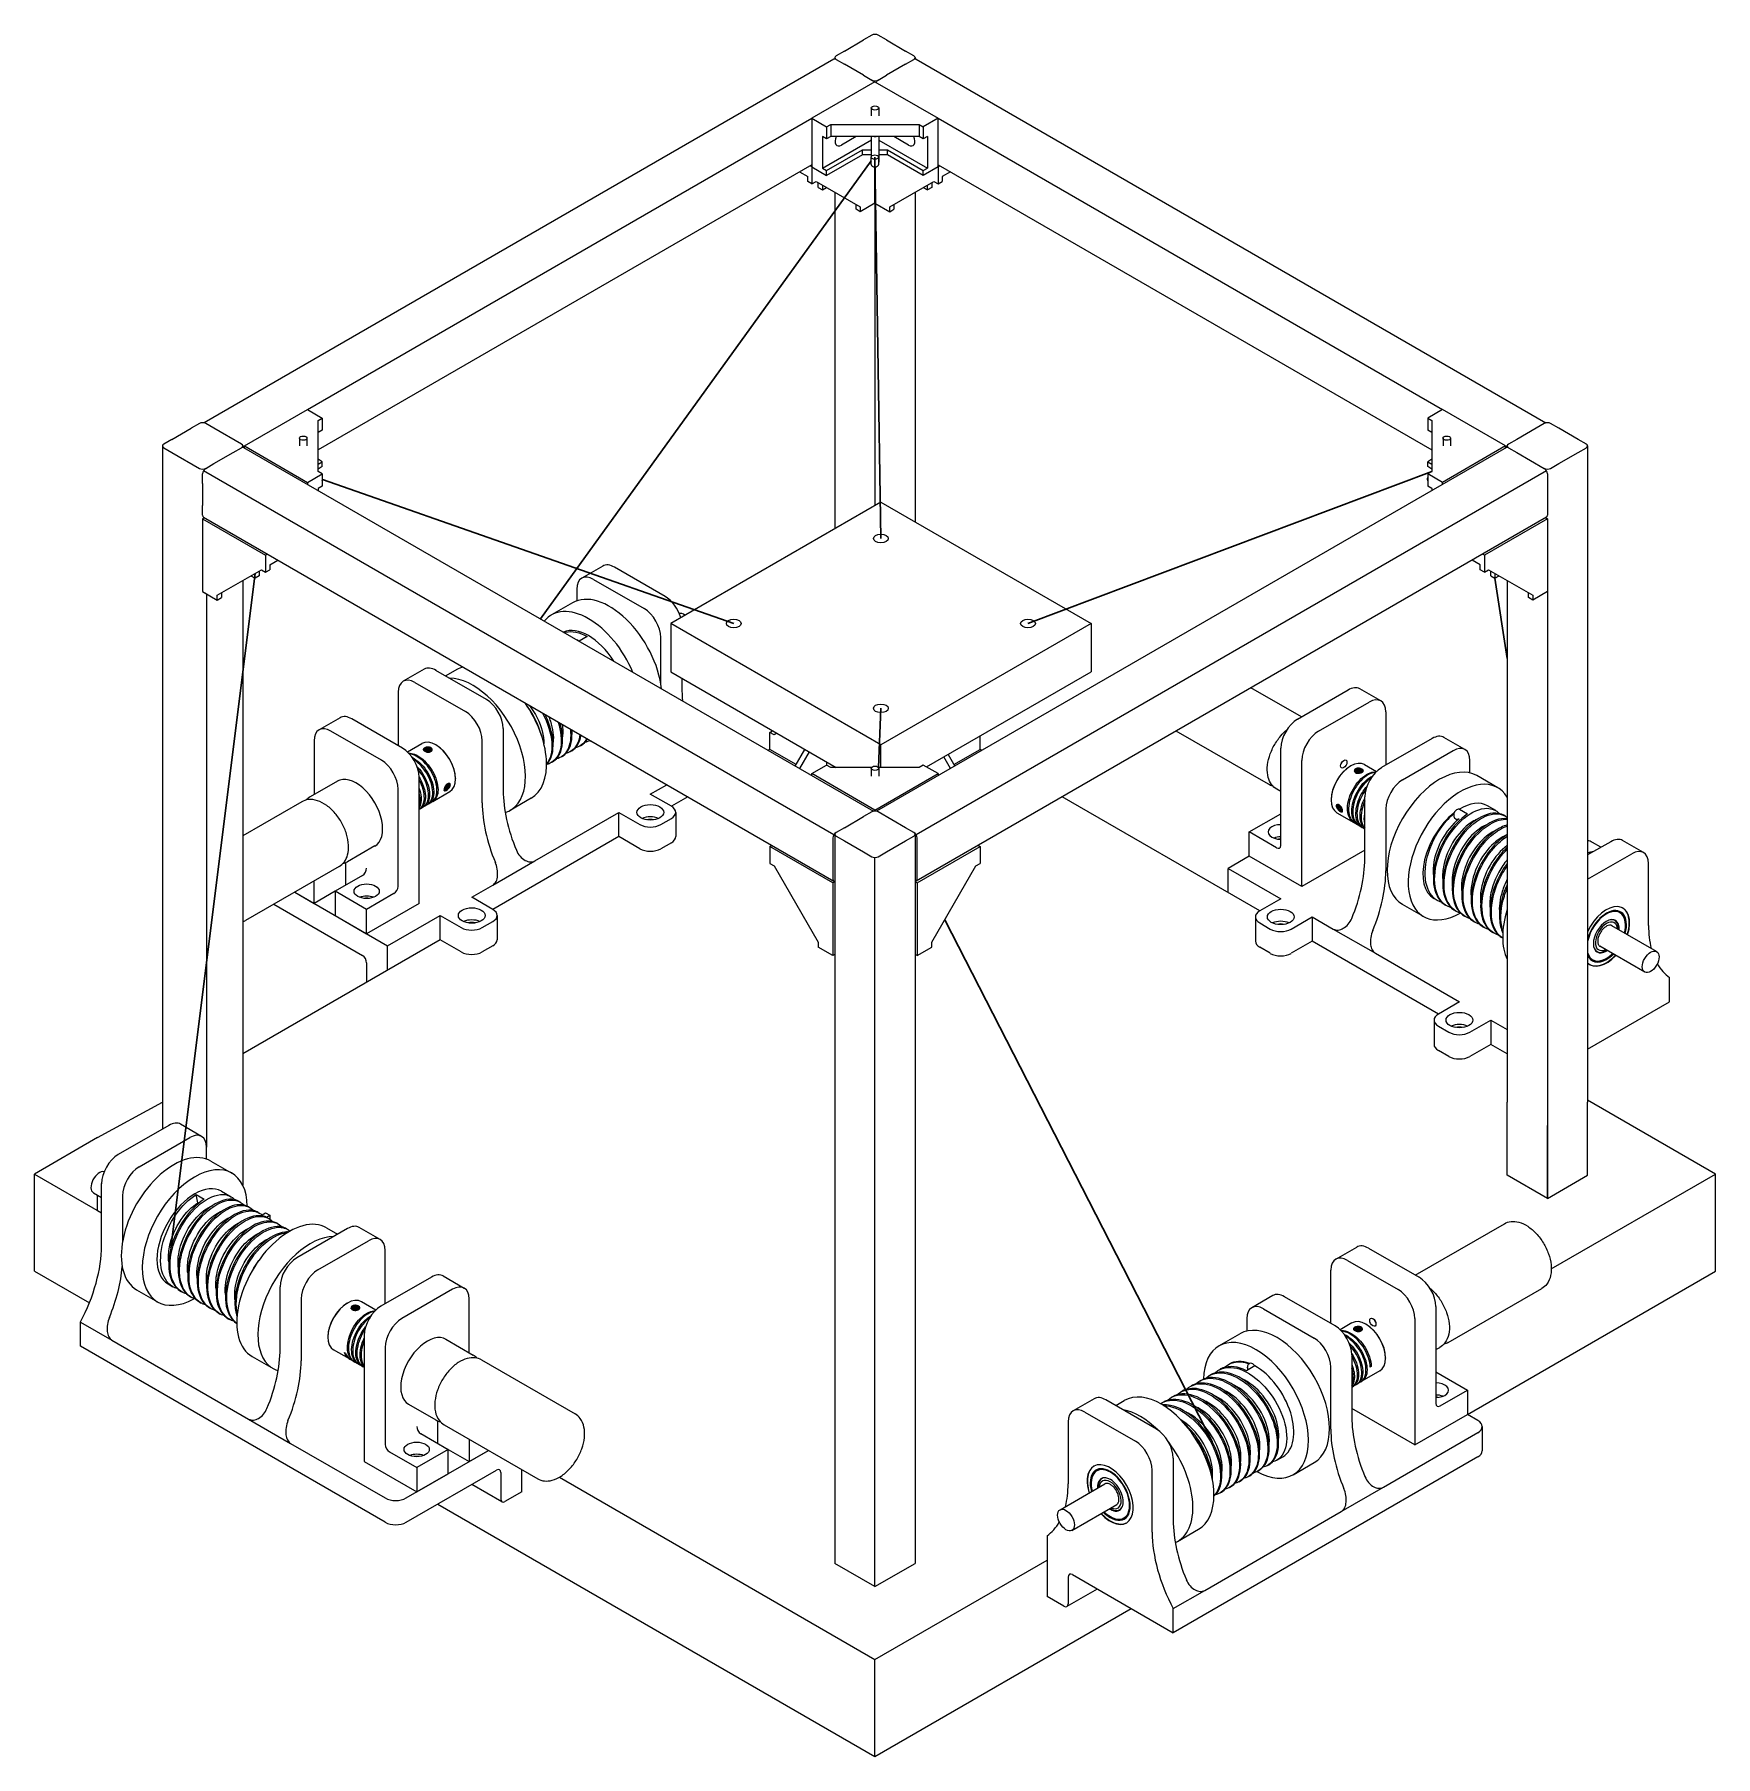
# Model space of a CAD drawing. Header units: inches. Extents: x 10.5 to 77.3, y 13 to 81.5.
import ezdxf

# ---------------------------------------------------------------- set-up
doc = ezdxf.new("R2010")
doc.units = ezdxf.units.IN
doc.header["$LTSCALE"] = 2
doc.header["$MEASUREMENT"] = 0
doc.layers.add('Cables', color=7, linetype='Continuous', lineweight=30)
doc.layers.add('Visible (ANSI)', color=7, linetype='Continuous', lineweight=5)

msp = doc.modelspace()

# ---------------------------------------------------------------- linework, layer by layer
at = {"layer": 'Cables'}
for p, q in [((43.71, 76.454), (30.568, 58.251)), ((44.098, 61.45), (43.857, 76.604)), ((38.252, 58.074), (21.908, 63.785)), ((49.944, 58.074), (65.997, 64.111)), ((15.885, 33.262), (19.228, 60.061)), ((68.994, 56.675), (68.503, 59.868)), ((44.098, 54.699), (44.003, 52.346)), ((57.278, 25.541), (46.639, 46.301))]:
    msp.add_line(p, q, dxfattribs=at)
at = {"layer": 'Visible (ANSI)'}
for p, q in [((43.74, 81.446), (43.413, 81.257)), ((44.318, 81.257), (43.99, 81.446)), ((42.648, 80.815), (42.32, 80.626)), ((42.648, 80.815), (43.413, 81.257)), ((44.318, 81.257), (45.083, 80.815)), ((45.41, 80.626), (45.083, 80.815)), ((42.232, 80.49), (17.202, 66.039)), ((42.268, 80.554), (42.268, 80.498)), ((42.32, 80.481), (42.648, 80.292)), ((42.32, 80.481), (42.648, 80.292)), ((43.413, 79.851), (42.648, 80.292)), ((45.083, 80.292), (44.318, 79.851)), ((45.083, 80.292), (45.41, 80.481)), ((45.083, 80.292), (45.41, 80.481)), ((45.462, 80.554), (45.462, 80.498)), ((45.499, 80.49), (70.528, 66.039)), ((43.865, 79.589), (41.36, 78.143)), ((43.413, 79.851), (43.74, 79.662)), ((43.413, 79.851), (43.74, 79.662)), ((43.865, 79.589), (46.371, 78.143)), ((43.99, 79.662), (44.318, 79.851)), ((43.99, 79.662), (44.318, 79.851)), ((21.316, 66.57), (41.36, 78.143)), ((41.36, 78.143), (41.36, 76.214)), ((41.36, 78.143), (41.944, 77.805)), ((43.718, 78.553), (43.718, 78.243)), ((44.013, 78.553), (44.013, 78.243)), ((46.371, 78.143), (45.786, 77.805)), ((46.371, 76.214), (46.371, 78.143)), ((46.371, 78.143), (66.415, 66.57)), ((41.777, 77.42), (41.777, 76.166)), ((41.944, 77.323), (41.777, 77.42)), ((41.944, 77.805), (42.111, 77.902)), ((41.944, 77.805), (41.944, 77.323)), ((42.111, 77.42), (41.944, 77.323)), ((42.111, 77.902), (42.111, 77.42)), ((42.111, 77.902), (45.619, 77.902)), ((45.619, 77.42), (42.111, 77.42)), ((43.114, 77.42), (42.529, 77.082)), ((45.201, 77.082), (44.617, 77.42)), ((45.619, 77.902), (45.619, 77.42)), ((45.619, 77.902), (45.786, 77.805)), ((45.786, 77.323), (45.619, 77.42)), ((45.786, 77.805), (45.786, 77.323)), ((45.953, 77.42), (45.786, 77.323)), ((45.953, 77.42), (45.953, 76.166)), ((41.777, 76.166), (43.726, 77.291)), ((41.944, 76.069), (43.364, 76.889)), ((43.364, 76.696), (41.944, 75.877)), ((43.364, 76.889), (43.724, 76.889)), ((43.364, 76.696), (43.364, 76.889)), ((43.722, 76.696), (43.364, 76.696)), ((44.366, 76.696), (44.017, 76.696)), ((44.019, 76.889), (44.366, 76.889)), ((44.021, 77.281), (45.953, 76.166)), ((44.366, 76.696), (44.366, 76.889)), ((44.366, 76.889), (45.786, 76.069)), ((45.786, 75.877), (44.366, 76.696)), ((41.36, 76.299), (21.733, 64.968)), ((40.869, 76.015), (41.193, 75.828)), ((41.36, 76.214), (41.286, 76.257)), ((41.36, 76.214), (41.36, 75.539)), ((41.36, 76.214), (41.944, 75.877)), ((41.777, 76.166), (41.944, 76.069)), ((41.944, 75.877), (41.944, 76.069)), ((43.865, 76.194), (43.865, 74.768)), ((43.865, 74.768), (43.865, 76.194)), ((46.371, 76.214), (45.786, 75.877)), ((45.786, 76.069), (45.953, 76.166)), ((45.786, 75.877), (45.786, 76.069)), ((46.371, 76.299), (65.997, 64.968)), ((46.444, 76.257), (46.371, 76.214)), ((46.371, 76.214), (46.371, 75.539)), ((46.862, 76.015), (46.538, 75.828)), ((41.193, 75.636), (41.193, 75.828)), ((41.36, 75.539), (41.193, 75.636)), ((41.36, 75.539), (41.527, 75.636)), ((41.527, 75.636), (43.281, 74.623)), ((41.61, 75.394), (41.61, 75.587)), ((41.61, 75.394), (41.777, 75.298)), ((41.777, 75.491), (41.777, 75.298)), ((41.777, 75.298), (41.944, 75.394)), ((44.45, 74.623), (46.204, 75.636)), ((45.786, 75.394), (45.953, 75.298)), ((45.953, 75.298), (45.953, 75.491)), ((46.12, 75.394), (45.953, 75.298)), ((46.12, 75.587), (46.12, 75.394)), ((46.204, 75.636), (46.371, 75.539)), ((46.371, 75.539), (46.538, 75.636)), ((46.538, 75.828), (46.538, 75.636)), ((42.268, 75.207), (42.268, 61.84)), ((43.114, 74.527), (43.114, 74.719)), ((43.865, 74.768), (43.281, 74.43)), ((43.281, 74.623), (43.281, 74.43)), ((43.865, 74.768), (44.45, 74.43)), ((43.865, 74.768), (43.865, 62.762)), ((44.45, 74.43), (44.45, 74.623)), ((44.617, 74.719), (44.617, 74.527)), ((45.462, 75.207), (45.462, 62.109)), ((43.281, 74.43), (43.114, 74.527)), ((44.45, 74.43), (44.617, 74.527)), ((18.81, 65.124), (21.316, 66.57)), ((21.316, 66.57), (21.9, 66.233)), ((66.415, 66.57), (65.83, 66.233)), ((68.92, 65.124), (66.415, 66.57)), ((15.922, 65.385), (16.687, 65.827)), ((17.015, 66.016), (16.687, 65.827)), ((17.593, 65.827), (17.265, 66.016)), ((17.593, 65.827), (17.265, 66.016)), ((18.685, 65.196), (17.593, 65.827)), ((21.733, 66.137), (21.9, 66.233)), ((21.733, 64.111), (21.733, 66.137)), ((21.9, 65.751), (21.733, 65.654)), ((21.9, 66.233), (21.9, 65.751)), ((65.83, 66.233), (65.997, 66.137)), ((65.83, 66.233), (65.83, 65.751)), ((65.997, 65.654), (65.83, 65.751)), ((65.997, 66.137), (65.997, 64.111)), ((70.138, 65.827), (69.373, 65.385)), ((70.465, 66.016), (70.138, 65.827)), ((70.465, 66.016), (70.138, 65.827)), ((71.043, 65.827), (70.716, 66.016)), ((71.808, 65.385), (71.043, 65.827)), ((15.543, 65.124), (15.543, 39.044)), ((15.922, 65.385), (15.595, 65.196)), ((15.595, 65.052), (15.922, 64.863)), ((18.358, 64.863), (18.685, 65.052)), ((18.358, 64.863), (18.685, 65.052)), ((18.737, 65.124), (18.737, 65.069)), ((18.774, 65.06), (43.803, 50.61)), ((18.81, 65.039), (18.81, 65.124)), ((18.81, 65.124), (21.316, 63.677)), ((20.995, 65.434), (20.995, 65.124)), ((21.29, 65.434), (21.29, 65.124)), ((68.957, 65.06), (43.927, 50.61)), ((68.92, 65.124), (66.415, 63.677)), ((66.44, 65.434), (66.44, 65.124)), ((66.735, 65.434), (66.735, 65.124)), ((68.92, 65.039), (68.92, 65.124)), ((68.994, 65.124), (68.994, 65.069)), ((69.373, 65.385), (69.045, 65.196)), ((69.373, 65.385), (69.045, 65.196)), ((69.045, 65.052), (69.373, 64.863)), ((69.045, 65.052), (69.373, 64.863)), ((72.136, 65.196), (71.808, 65.385)), ((71.808, 64.863), (72.136, 65.052)), ((72.187, 65.124), (72.187, 39.044)), ((15.922, 64.863), (17.015, 64.232)), ((17.265, 64.232), (17.593, 64.421)), ((17.265, 64.232), (17.593, 64.421)), ((17.593, 64.421), (18.358, 64.863)), ((21.9, 64.497), (21.733, 64.594)), ((21.733, 64.401), (21.9, 64.497)), ((21.9, 64.304), (21.9, 64.497)), ((65.997, 64.594), (65.83, 64.497)), ((65.83, 64.497), (65.997, 64.401)), ((65.83, 64.304), (65.83, 64.497)), ((69.373, 64.863), (70.465, 64.232)), ((70.716, 64.232), (71.043, 64.421)), ((71.043, 64.421), (71.808, 64.863)), ((17.14, 63.637), (17.14, 64.015)), ((42.232, 49.673), (17.177, 64.138)), ((21.316, 63.677), (21.9, 64.015)), ((21.316, 63.677), (21.316, 63.593)), ((21.9, 64.304), (21.733, 64.208)), ((21.9, 64.015), (21.733, 64.111)), ((21.9, 64.015), (21.9, 63.533)), ((70.554, 64.138), (45.499, 49.673)), ((65.997, 64.208), (65.83, 64.304)), ((65.997, 64.111), (65.83, 64.015)), ((65.83, 64.015), (65.83, 63.533)), ((66.415, 63.677), (65.83, 64.015)), ((66.415, 63.593), (66.415, 63.677)), ((70.591, 64.015), (70.591, 63.637)), ((17.14, 63.637), (17.14, 62.754)), ((21.9, 63.533), (21.733, 63.436)), ((21.733, 63.436), (21.733, 63.352)), ((65.997, 63.436), (65.83, 63.533)), ((65.997, 63.436), (65.997, 63.352)), ((70.591, 63.637), (70.591, 62.754)), ((17.14, 62.375), (17.14, 62.754)), ((17.213, 62.273), (17.14, 62.231)), ((17.177, 62.294), (42.232, 47.829)), ((44.098, 62.896), (35.747, 58.074)), ((44.098, 62.896), (52.45, 58.074)), ((70.554, 62.294), (45.499, 47.829)), ((70.517, 62.273), (70.591, 62.231)), ((70.591, 62.754), (70.591, 62.375)), ((17.14, 62.231), (19.645, 60.784)), ((17.14, 62.231), (17.14, 59.338)), ((70.591, 62.231), (68.085, 60.784)), ((70.591, 62.231), (70.591, 59.338)), ((19.719, 60.827), (19.645, 60.784)), ((19.645, 60.784), (19.645, 60.109)), ((19.812, 60.399), (20.136, 60.586)), ((19.812, 60.399), (19.812, 60.206)), ((33.044, 60.353), (32.209, 59.871)), ((35.521, 59.149), (33.517, 60.306)), ((67.918, 60.399), (67.594, 60.586)), ((67.918, 60.206), (67.918, 60.399)), ((68.085, 60.784), (68.012, 60.827)), ((68.085, 60.784), (68.085, 60.109)), ((17.725, 59.193), (19.478, 60.206)), ((18.737, 59.778), (18.737, 39.044)), ((19.061, 59.965), (19.228, 59.868)), ((19.228, 59.868), (19.228, 60.061)), ((19.395, 59.965), (19.228, 59.868)), ((19.395, 60.157), (19.395, 59.965)), ((19.478, 60.206), (19.645, 60.109)), ((19.645, 60.109), (19.812, 60.206)), ((32.681, 59.824), (34.686, 58.667)), ((68.085, 60.109), (67.918, 60.206)), ((68.085, 60.109), (68.252, 60.206)), ((68.252, 60.206), (70.006, 59.193)), ((68.336, 59.965), (68.336, 60.157)), ((68.336, 59.965), (68.503, 59.868)), ((68.503, 60.061), (68.503, 59.868)), ((68.503, 59.868), (68.67, 59.965)), ((68.994, 59.778), (68.994, 39.044)), ((17.14, 59.338), (17.725, 59)), ((17.14, 59.338), (17.299, 59.246)), ((17.299, 59.246), (17.299, 37.258)), ((17.725, 59), (17.725, 59.193)), ((17.725, 59), (17.892, 59.097)), ((17.892, 59.29), (17.892, 59.097)), ((31.84, 58.891), (31.005, 58.409)), ((32.013, 59.439), (32.013, 58.97)), ((69.839, 59.097), (69.839, 59.29)), ((70.006, 59), (69.839, 59.097)), ((70.591, 59.338), (70.006, 59)), ((70.006, 59.193), (70.006, 59)), ((70.591, 59.338), (70.591, 35.229)), ((32.429, 57.557), (32.106, 57.37)), ((35.354, 55.685), (35.354, 57.51)), ((35.747, 58.074), (35.747, 56.146)), ((44.098, 53.252), (35.747, 58.074)), ((52.45, 58.074), (44.098, 53.252)), ((52.45, 58.074), (52.45, 56.146)), ((25.945, 56.255), (25.11, 55.772)), ((28.422, 55.051), (26.418, 56.208)), ((27.247, 56.239), (26.806, 55.984)), ((35.747, 56.146), (42.327, 52.346)), ((45.911, 52.37), (52.45, 56.146)), ((25.583, 55.726), (27.587, 54.568)), ((36.189, 55.89), (36.189, 55.529)), ((60.81, 54.357), (58.808, 55.513)), ((60.66, 54.27), (62.664, 55.428)), ((63.972, 54.992), (63.136, 55.475)), ((24.914, 55.34), (24.914, 53.218)), ((61.495, 53.788), (63.499, 54.946)), ((22.605, 54.326), (21.769, 53.844)), ((25.081, 53.122), (23.077, 54.279)), ((64.167, 54.56), (64.167, 52.438)), ((21.574, 53.411), (21.574, 51.271)), ((24.246, 52.64), (22.242, 53.797)), ((28.255, 50.948), (28.255, 53.411)), ((29.09, 53.893), (29.09, 51.43)), ((32.535, 53.427), (32.506, 53.411)), ((39.689, 53.744), (39.797, 53.807)), ((39.856, 53.648), (39.689, 53.744)), ((39.689, 53.069), (39.689, 53.744)), ((39.964, 53.71), (39.856, 53.648)), ((48.041, 53.069), (48.041, 53.6)), ((59.498, 51.681), (55.835, 53.796)), ((66.005, 53.499), (64, 52.342)), ((67.312, 53.064), (66.477, 53.546)), ((25.282, 52.97), (25.858, 53.303)), ((26.427, 53.238), (26.41, 53.248)), ((31.431, 52.79), (31.378, 52.76)), ((31.806, 53.007), (31.754, 52.977)), ((32.182, 53.224), (32.13, 53.194)), ((39.689, 53.069), (39.616, 53.027)), ((40.733, 52.467), (39.689, 53.069)), ((40.697, 52.403), (41.08, 53.066)), ((41.247, 52.97), (40.864, 52.307)), ((44.098, 52.346), (44.098, 53.252)), ((46.867, 52.307), (46.6, 52.768)), ((46.767, 52.865), (47.034, 52.403)), ((46.997, 52.467), (48.041, 53.069)), ((48.114, 53.027), (48.041, 53.069)), ((59.991, 49.256), (59.991, 53.113)), ((64.835, 51.86), (66.84, 53.017)), ((31.055, 52.573), (31.003, 52.543)), ((41.36, 52.105), (41.944, 52.443)), ((41.36, 52.02), (41.36, 52.105)), ((43.865, 50.658), (41.36, 52.105)), ((41.944, 52.567), (41.944, 52.443)), ((42.111, 52.346), (41.944, 52.443)), ((43.727, 52.346), (42.111, 52.346)), ((43.718, 52.316), (43.718, 52.005)), ((43.865, 50.658), (46.371, 52.105)), ((45.619, 52.346), (44.003, 52.346)), ((44.013, 52.316), (44.013, 52.005)), ((45.786, 52.443), (45.619, 52.346)), ((46.371, 52.105), (45.786, 52.443)), ((46.371, 52.105), (46.371, 52.02)), ((60.827, 47.616), (60.827, 52.631)), ((62.757, 52.399), (62.774, 52.409)), ((63.326, 52.463), (63.799, 52.19)), ((67.508, 52.133), (67.508, 52.631)), ((68.617, 51.543), (67.782, 52.025)), ((22.506, 51.809), (21.415, 51.179)), ((24.914, 47.625), (24.914, 51.482)), ((25.75, 46.95), (25.75, 51.965)), ((26.29, 51.002), (26.963, 51.39)), ((27.191, 51.915), (27.191, 51.895)), ((34.936, 51.29), (35.587, 51.665)), ((59.991, 51.396), (59.833, 51.488)), ((21.081, 50.986), (18.737, 49.633)), ((25.789, 50.712), (25.914, 50.785)), ((25.956, 50.809), (26.081, 50.881)), ((26.123, 50.905), (26.249, 50.978)), ((30.2, 51.124), (29.365, 50.642)), ((35.772, 50.807), (34.936, 51.29)), ((36.422, 51.183), (35.772, 50.807)), ((43.865, 50.616), (43.865, 50.658)), ((59.156, 46.652), (51.308, 51.183)), ((61.993, 51.075), (61.993, 51.056)), ((63.332, 48.721), (63.332, 51.185)), ((64.167, 50.702), (64.167, 48.239)), ((67.09, 50.691), (67.415, 50.503)), ((68.533, 50.637), (68.204, 50.827)), ((30.343, 48.638), (33.684, 50.566)), ((33.684, 50.566), (34.519, 50.084)), ((33.684, 49.602), (33.684, 50.566)), ((35.354, 50.084), (35.772, 50.325)), ((35.945, 50.566), (35.945, 49.602)), ((42.648, 49.955), (42.32, 49.766)), ((42.648, 49.955), (42.32, 49.766)), ((42.648, 49.955), (43.413, 50.397)), ((43.74, 50.586), (43.413, 50.397)), ((43.74, 50.586), (43.413, 50.397)), ((44.318, 50.397), (43.99, 50.586)), ((45.083, 49.955), (43.99, 50.586)), ((45.41, 49.766), (45.083, 49.955)), ((45.41, 49.766), (45.083, 49.955)), ((58.739, 49.786), (59.991, 50.509)), ((62.221, 50.551), (62.894, 50.162)), ((62.935, 50.138), (63.061, 50.066)), ((63.102, 50.042), (63.228, 49.97)), ((66.889, 50.537), (66.879, 50.543)), ((68.909, 50.42), (68.856, 50.45)), ((33.684, 49.602), (28.673, 46.709)), ((34.519, 49.12), (33.684, 49.602)), ((35.772, 49.361), (35.354, 49.12)), ((42.195, 49.549), (42.195, 48.288)), ((42.268, 49.694), (42.268, 20.721)), ((42.32, 49.622), (42.648, 49.433)), ((42.648, 49.433), (43.413, 48.991)), ((44.318, 48.991), (45.083, 49.433)), ((45.083, 49.433), (45.41, 49.622)), ((45.462, 49.694), (45.462, 20.721)), ((45.536, 48.288), (45.536, 49.549)), ((59.824, 49.159), (58.739, 49.786)), ((58.739, 48.822), (58.739, 49.786)), ((63.269, 49.945), (63.332, 49.909)), ((73.104, 49.4), (72.187, 48.872)), ((72.716, 49.176), (72.376, 49.373)), ((74.411, 48.965), (73.576, 49.447)), ((23.993, 49.234), (22.902, 48.604)), ((28.673, 47.673), (30.343, 48.638)), ((39.689, 49.212), (39.763, 49.254)), ((39.689, 49.212), (39.689, 48.537)), ((42.195, 47.765), (39.689, 49.212)), ((43.413, 48.991), (43.74, 48.802)), ((43.865, 19.799), (43.865, 48.772)), ((43.99, 48.802), (44.318, 48.991)), ((45.536, 47.765), (48.041, 49.212)), ((47.968, 49.254), (48.041, 49.212)), ((48.041, 49.212), (48.041, 48.537)), ((58.739, 48.822), (57.903, 48.34)), ((60.827, 47.616), (58.739, 48.822)), ((63.332, 49.063), (60.827, 47.616)), ((72.187, 47.907), (73.939, 48.918)), ((22.568, 48.411), (18.851, 46.265)), ((23.495, 48.059), (22.409, 47.432)), ((22.827, 48.566), (22.827, 47.673)), ((39.689, 48.537), (39.856, 48.44)), ((39.856, 48.44), (41.61, 45.403)), ((42.195, 48.288), (42.195, 47.91)), ((45.536, 47.91), (45.536, 48.288)), ((46.12, 45.403), (47.874, 48.44)), ((47.874, 48.44), (48.041, 48.537)), ((57.903, 48.34), (59.991, 47.134)), ((57.903, 47.375), (57.903, 48.34)), ((74.607, 46.069), (74.607, 48.533)), ((20.806, 47.393), (24.497, 45.262)), ((20.806, 47.393), (21.574, 46.95)), ((21.574, 46.95), (21.574, 47.837)), ((22.409, 47.432), (21.574, 46.95)), ((23.662, 46.709), (22.409, 47.432)), ((22.409, 47.432), (22.409, 46.468)), ((24.747, 47.336), (23.662, 46.709)), ((27.838, 47.191), (28.673, 47.673)), ((42.268, 47.808), (42.195, 47.765)), ((42.195, 47.765), (42.195, 44.872)), ((45.462, 47.808), (45.536, 47.765)), ((45.536, 47.765), (45.536, 44.872)), ((19.971, 46.911), (23.495, 44.877)), ((25.75, 46.95), (23.662, 45.745)), ((23.662, 45.745), (23.662, 46.709)), ((28.673, 46.709), (27.838, 47.191)), ((59.991, 47.134), (59.156, 46.652)), ((65.665, 46.428), (64.829, 46.91)), ((66.219, 47.063), (66.078, 47.144)), ((66.595, 46.846), (66.543, 46.876)), ((66.971, 46.629), (66.918, 46.659)), ((22.409, 46.468), (23.662, 45.745)), ((24.497, 45.262), (26.585, 46.468)), ((26.585, 46.468), (27.42, 45.986)), ((26.585, 45.503), (26.585, 46.468)), ((28.255, 45.986), (28.673, 46.227)), ((28.846, 46.468), (28.846, 45.503)), ((58.983, 46.411), (58.983, 45.447)), ((59.156, 46.17), (59.574, 45.929)), ((60.409, 45.929), (61.244, 46.411)), ((61.244, 46.411), (62.079, 45.929)), ((61.244, 46.411), (61.244, 45.447)), ((62.079, 45.929), (63.75, 44.964)), ((67.346, 46.412), (67.294, 46.442)), ((67.722, 46.195), (67.67, 46.225)), ((68.098, 45.978), (68.046, 46.008)), ((74.928, 45.035), (73.148, 46.063)), ((73.247, 46.176), (73.236, 46.183)), ((73.692, 46.086), (73.692, 46.095)), ((26.585, 45.503), (18.737, 40.972)), ((24.497, 44.298), (24.497, 45.262)), ((27.42, 45.021), (26.585, 45.503)), ((28.673, 45.262), (28.255, 45.021)), ((41.61, 45.403), (41.61, 45.21)), ((42.195, 44.872), (41.61, 45.21)), ((45.536, 44.872), (46.12, 45.21)), ((46.12, 45.21), (46.12, 45.403)), ((59.574, 44.964), (59.156, 45.205)), ((61.244, 45.447), (60.409, 44.964)), ((66.255, 42.553), (61.244, 45.447)), ((68.474, 45.761), (68.422, 45.791)), ((68.812, 45.566), (68.797, 45.574)), ((74.455, 44.217), (72.675, 45.245)), ((23.662, 44.587), (23.662, 43.816)), ((42.268, 44.915), (42.195, 44.872)), ((45.536, 44.872), (45.462, 44.915)), ((63.75, 44.964), (67.09, 43.036)), ((72.626, 45.102), (72.616, 45.109)), ((72.919, 44.757), (72.928, 44.762)), ((75.442, 43.036), (75.442, 44)), ((67.09, 43.036), (66.255, 42.553)), ((72.187, 41.157), (75.442, 43.036)), ((66.082, 42.312), (66.082, 41.348)), ((66.255, 42.071), (66.673, 41.83)), ((67.508, 41.83), (68.343, 42.312)), ((68.343, 42.312), (68.994, 41.937)), ((68.343, 42.312), (68.343, 41.348)), ((66.673, 40.866), (66.255, 41.107)), ((68.343, 41.348), (67.508, 40.866)), ((68.994, 40.972), (68.343, 41.348)), ((12.964, 37.64), (15.543, 39.044)), ((15.543, 39.044), (15.543, 37.98)), ((18.737, 39.044), (18.737, 35.756)), ((68.994, 36.151), (68.994, 39.044)), ((77.272, 36.193), (72.187, 39.128)), ((72.187, 36.151), (72.187, 39.044)), ((12.964, 37.64), (10.459, 36.193)), ((15.796, 38.126), (13.792, 36.969)), ((14.627, 36.487), (16.631, 37.644)), ((17.104, 37.691), (16.269, 38.173)), ((70.591, 35.229), (70.591, 38.122)), ((17.299, 36.789), (17.299, 37.258)), ((17.472, 36.71), (18.308, 36.228)), ((10.459, 36.193), (13.124, 34.654)), ((10.459, 32.335), (10.459, 36.193)), ((13.124, 33.348), (13.124, 35.812)), ((70.591, 35.229), (68.994, 36.151)), ((70.591, 35.229), (72.187, 36.151)), ((70.743, 32.424), (77.272, 36.193)), ((77.272, 32.335), (77.272, 36.193)), ((12.802, 35.451), (13.124, 35.266)), ((12.964, 34.746), (12.964, 35.358)), ((13.959, 35.329), (13.959, 33.505)), ((16.883, 35.377), (17.207, 35.19)), ((16.948, 35.05), (16.883, 35.377)), ((16.984, 35.029), (16.948, 35.05)), ((17.894, 35.512), (18.275, 35.292)), ((18.599, 35.105), (18.651, 35.075)), ((12.964, 34.746), (13.124, 34.654)), ((18.975, 34.888), (19.027, 34.858)), ((19.35, 34.671), (19.403, 34.641)), ((19.504, 34.568), (19.645, 34.65)), ((19.645, 34.65), (19.812, 34.554)), ((19.681, 34.478), (19.812, 34.554)), ((19.726, 34.454), (19.779, 34.424)), ((19.812, 34.554), (19.812, 34.403)), ((20.102, 34.237), (20.154, 34.207)), ((65.338, 32.177), (68.879, 34.222)), ((20.478, 34.02), (20.53, 33.99)), ((22.895, 34.027), (20.891, 32.87)), ((21.726, 32.388), (23.73, 33.545)), ((22.066, 34.058), (22.507, 33.804)), ((24.203, 33.592), (23.368, 34.074)), ((24.398, 31.038), (24.398, 33.16)), ((62.176, 32.812), (63.012, 33.294)), ((63.484, 33.247), (65.489, 32.09)), ((10.459, 32.335), (12.642, 31.075)), ((61.981, 30.258), (61.981, 32.379)), ((62.649, 32.765), (64.653, 31.608)), ((67.409, 26.641), (77.272, 32.335)), ((14.52, 31.596), (15.355, 31.114)), ((15.768, 31.83), (15.961, 31.718)), ((16.285, 31.531), (16.337, 31.501)), ((20.223, 29.25), (20.223, 31.713)), ((26.236, 32.099), (24.231, 30.941)), ((27.071, 31.617), (25.066, 30.459)), ((26.708, 32.146), (27.543, 31.663)), ((66.65, 29.5), (70.366, 31.646)), ((16.661, 31.314), (16.713, 31.284)), ((17.037, 31.098), (17.089, 31.067)), ((17.412, 30.881), (17.465, 30.85)), ((21.058, 31.231), (21.058, 28.768)), ((22.886, 31.058), (22.902, 31.067)), ((24.03, 30.79), (23.455, 31.122)), ((27.739, 29.09), (27.739, 31.231)), ((59.671, 31.365), (58.836, 30.883)), ((59.308, 30.836), (61.313, 29.679)), ((62.148, 30.161), (60.143, 31.319)), ((66.157, 30.933), (66.157, 27.075)), ((12.288, 30.315), (13.541, 29.591)), ((12.288, 29.35), (12.288, 30.315)), ((17.788, 30.664), (17.84, 30.633)), ((18.164, 30.447), (18.216, 30.416)), ((58.64, 30.451), (58.64, 29.952)), ((62.822, 30.283), (62.349, 30.01)), ((63.391, 30.219), (63.375, 30.228)), ((65.321, 30.451), (65.321, 25.436)), ((13.541, 29.591), (18.97, 26.457)), ((22.122, 29.734), (22.122, 29.715)), ((23.563, 29.784), (23.563, 24.77)), ((26.806, 29.629), (27.898, 28.999)), ((57.531, 29.362), (58.366, 29.844)), ((24.398, 22.359), (12.288, 29.35)), ((19.113, 28.944), (19.948, 28.462)), ((22.981, 28.845), (22.35, 29.209)), ((22.778, 29.102), (22.82, 29.077)), ((23.148, 28.749), (23.023, 28.821)), ((24.398, 29.302), (24.398, 25.445)), ((28.232, 28.806), (31.948, 26.66)), ((62.816, 29.004), (62.816, 26.541)), ((64.155, 28.895), (64.155, 28.876)), ((66.157, 29.216), (66.315, 29.308)), ((23.315, 28.652), (23.19, 28.725)), ((23.482, 28.556), (23.357, 28.628)), ((23.563, 28.509), (23.524, 28.532)), ((57.145, 28.185), (57.198, 28.215)), ((57.521, 28.402), (57.573, 28.432)), ((57.897, 28.619), (57.944, 28.646)), ((58.956, 28.569), (58.63, 28.381)), ((58.734, 28.66), (58.745, 28.666)), ((61.981, 26.059), (61.981, 28.522)), ((63.927, 28.37), (63.213, 27.958)), ((63.543, 28.573), (63.587, 28.548)), ((63.587, 28.548), (63.546, 28.524)), ((66.157, 28.329), (67.409, 27.606)), ((56.018, 27.534), (56.07, 27.564)), ((56.394, 27.751), (56.446, 27.781)), ((56.77, 27.968), (56.822, 27.998)), ((62.837, 27.741), (62.816, 27.729)), ((63.004, 27.837), (62.879, 27.765)), ((63.171, 27.934), (63.046, 27.861)), ((66.324, 26.979), (67.409, 27.606)), ((67.409, 27.606), (67.409, 26.641)), ((25.32, 27.053), (26.411, 26.423)), ((52.572, 27.267), (51.737, 26.785)), ((52.209, 26.738), (54.214, 25.581)), ((55.049, 26.063), (53.045, 27.22)), ((53.432, 26.996), (53.772, 27.192)), ((55.266, 27.1), (55.319, 27.13)), ((55.642, 27.317), (55.694, 27.347)), ((65.321, 25.436), (62.816, 26.882)), ((18.97, 26.457), (20.64, 25.493)), ((26.486, 25.493), (26.486, 26.386)), ((26.745, 26.23), (30.461, 24.085)), ((51.541, 26.352), (51.541, 23.889)), ((65.321, 25.436), (67.409, 26.641)), ((67.827, 26.4), (67.409, 26.641)), ((68, 26.159), (68, 25.195)), ((20.64, 25.493), (24.398, 23.323)), ((25.818, 25.879), (26.904, 25.252)), ((27.739, 25.656), (27.739, 24.77)), ((64.069, 23.748), (67.827, 25.918)), ((23.563, 24.77), (25.651, 23.564)), ((24.565, 25.155), (25.651, 24.528)), ((25.234, 23.323), (28.507, 25.213)), ((26.904, 25.252), (25.651, 24.528)), ((26.904, 25.252), (27.739, 24.77)), ((26.904, 24.287), (26.904, 25.252)), ((27.739, 24.77), (28.507, 25.213)), ((67.827, 24.954), (55.717, 17.962)), ((55.717, 24.906), (55.717, 22.442)), ((59.459, 24.611), (59.512, 24.641)), ((59.835, 24.828), (60.07, 24.964)), ((60.483, 24.248), (61.319, 24.73)), ((25.234, 22.359), (28.825, 24.432)), ((25.651, 24.528), (25.651, 23.564)), ((25.651, 23.564), (26.904, 24.287)), ((28.992, 24.336), (28.992, 23.275)), ((29.827, 23.564), (29.827, 24.451)), ((31.323, 24.147), (43.865, 16.906)), ((52.902, 23.996), (52.912, 24.002)), ((54.882, 21.96), (54.882, 24.423)), ((58.332, 23.96), (58.384, 23.99)), ((58.708, 24.177), (58.76, 24.207)), ((59.083, 24.394), (59.136, 24.424)), ((29.041, 23.167), (27.837, 23.862)), ((29.827, 23.564), (29.159, 23.178)), ((51.22, 22.855), (53, 23.883)), ((52.456, 23.905), (52.456, 23.915)), ((57.58, 23.526), (57.632, 23.556)), ((57.956, 23.743), (58.008, 23.773)), ((62.398, 22.784), (64.069, 23.748)), ((26.486, 23.082), (43.865, 13.048)), ((51.693, 22.036), (53.473, 23.064)), ((53.229, 22.577), (53.22, 22.582)), ((53.522, 22.922), (53.532, 22.928)), ((56.97, 19.65), (62.398, 22.784)), ((55.89, 21.596), (56.725, 22.078)), ((50.706, 21.82), (50.706, 19.409)), ((43.865, 19.799), (42.268, 20.721)), ((43.865, 16.906), (50.706, 20.855)), ((43.865, 19.799), (45.462, 20.721)), ((51.541, 20.18), (51.541, 19.119)), ((51.708, 20.277), (55.717, 17.962)), ((51.374, 19.023), (50.706, 19.409)), ((52.696, 19.706), (51.492, 19.011)), ((55.717, 18.926), (56.97, 19.65)), ((43.865, 13.048), (54.047, 18.926)), ((55.717, 17.962), (55.717, 18.926)), ((43.865, 13.048), (43.865, 16.906))]:
    msp.add_line(p, q, dxfattribs=at)
for centre, major_axis, ratio, start_param, end_param in [((43.865, 81.374), (0.177, 0), 0.57735, 0.785398, 2.356194), ((42.32, 80.337), (-0.089, 0.153), 0.57735, 5.497787, 6.283185), ((42.445, 80.554), (-0.177, 0), 0.57735, 5.497787, 7.068583), ((45.285, 80.554), (0.177, 0), 0.57735, 5.497787, 7.068583), ((45.41, 80.337), (0.089, 0.153), 0.57735, 0, 0.785398), ((43.865, 79.734), (-0.177, 0), 0.57735, 0.785398, 2.356194), ((43.74, 79.517), (-0.089, 0.153), 0.57735, 4.712389, 5.497787), ((43.99, 79.517), (-0.089, -0.153), 0.57735, 3.926991, 4.712389), ((42.529, 77.371), (-0.177, -0.307), 0.57735, 4.884511, 7.068583), ((45.201, 77.371), (0.177, -0.307), 0.57735, 5.497787, 7.68186), ((17.14, 65.944), (0.177, 0), 0.57735, 0.785398, 2.356194), ((70.591, 65.944), (0.177, 0), 0.57735, 0.785398, 2.356194), ((15.72, 65.124), (-0.177, 0), 0.57735, 5.497787, 7.068583), ((18.56, 65.124), (0.177, 0), 0.57735, 5.497787, 7.068583), ((18.685, 65.052), (0.089, -0.153), 0.57735, 1.212477, 2.356194), ((18.685, 64.907), (0.089, 0.153), 0.57735, 0, 0.785398), ((69.045, 65.052), (0.089, 0.153), 0.57735, 0.785398, 1.929116), ((69.045, 64.907), (-0.089, 0.153), 0.57735, 5.497787, 6.283185), ((69.171, 65.124), (-0.177, 0), 0.57735, 5.497787, 7.068583), ((72.01, 65.124), (0.177, 0), 0.57735, 5.497787, 7.068583), ((17.14, 64.304), (-0.177, 0), 0.57735, 0.785398, 2.356194), ((17.265, 64.087), (-0.089, -0.153), 0.57735, 3.926991, 5.497787), ((21.763, 63.838), (0.148, 0), 0.57735, 5.911609, 6.654762), ((65.968, 63.848), (-0.148, 0), 0.57735, 5.911609, 6.654762), ((70.591, 64.304), (-0.177, 0), 0.57735, 0.785398, 2.356194), ((70.465, 64.087), (-0.089, 0.153), 0.57735, 3.926991, 5.497787), ((17.265, 62.448), (-0.089, -0.153), 0.57735, 5.497787, 6.283185), ((70.465, 62.448), (0.089, -0.153), 0.57735, 0, 0.785398), ((33.517, 59.535), (-0.472, 0.818), 0.57735, 5.497787, 6.283185), ((32.681, 59.053), (-0.472, 0.818), 0.57735, 5.497787, 7.068583), ((33.317, 56.334), (-1.476, 2.557), 0.57735, 4.064403, 6.283185), ((35.521, 58.378), (-0.472, 0.818), 0.57735, 4.303749, 5.497787), ((32.482, 55.851), (-1.476, 2.557), 0.57735, 4.493845, 6.50173), ((34.686, 57.896), (0.472, -0.818), 0.57735, 0.785398, 2.356194), ((36.274, 58.041), (-0.236, 0.409), 0.57735, 5.380483, 6.102765), ((32.482, 55.851), (-1.063, 1.841), 0.57735, 4.768735, 6.226839), ((26.418, 55.436), (-0.472, 0.818), 0.57735, 5.497787, 6.283185), ((28.723, 53.682), (-1.476, 2.557), 0.57735, 6.129063, 6.283185), ((25.583, 54.954), (-0.472, 0.818), 0.57735, 5.497787, 7.068583), ((27.888, 53.199), (1.476, -2.557), 0.57735, 6.157811, 9.100131), ((39.53, 53.6), (-2.362, 4.091), 0.57735, 0.785398, 0.921467), ((62.664, 54.656), (0.472, 0.818), 0.57735, 0, 0.785398), ((28.422, 54.279), (-0.472, 0.818), 0.57735, 3.926991, 5.497787), ((28.723, 53.682), (1.476, -2.557), 0.57735, 0, 1.724918), ((63.499, 54.174), (0.472, 0.818), 0.57735, 5.497787, 7.068583), ((23.077, 53.508), (-0.472, 0.818), 0.57735, 5.497787, 6.283185), ((27.587, 53.797), (0.472, -0.818), 0.57735, 0.785398, 2.356194), ((60.66, 53.499), (-0.472, -0.818), 0.57735, 3.926991, 5.497787), ((22.242, 53.025), (-0.472, 0.818), 0.57735, 5.497787, 7.068583), ((26.41, 52.346), (-0.552, 0.956), 0.57735, 3.141593, 6.283185), ((32.482, 55.851), (1.476, -2.557), 0.57735, 5.516191, 5.618483), ((61.495, 53.017), (0.472, 0.818), 0.57735, 0.785398, 2.356194), ((66.005, 52.728), (0.472, 0.818), 0.57735, 0, 0.785398), ((25.081, 52.35), (-0.472, 0.818), 0.57735, 3.926991, 5.497787), ((26.093, 53.05), (0.177, 0), 0.57735, 0.039981, 3.096772), ((26.093, 53.05), (0.133, 0), 0.57735, 5.446564, 5.552726), ((26.427, 52.356), (-0.54, 0.936), 0.57735, 3.926991, 5.497787), ((66.84, 52.245), (0.472, 0.818), 0.57735, 5.497787, 7.068583), ((24.246, 51.868), (0.472, -0.818), 0.57735, 0.785398, 2.356194), ((62.774, 51.507), (-0.552, -0.956), 0.57735, 3.141593, 6.283185), ((62.757, 51.517), (-0.54, -0.936), 0.57735, 3.926991, 5.497787), ((62.33, 52.583), (-0.089, -0.153), 0.57735, 1.230959, 1.910633), ((62.33, 52.583), (0.089, 0.153), 0.57735, 4.372552, 5.052226), ((63.091, 52.211), (0.177, 0), 0.57735, 0.04482, 3.101612), ((63.091, 52.211), (0.133, 0), 0.57735, 3.875767, 3.981929), ((64, 51.57), (-0.472, -0.818), 0.57735, 3.926991, 5.497787), ((66.306, 49.468), (-1.476, -2.557), 0.57735, 3.141593, 6.283185), ((23.244, 50.518), (-0.744, 1.288), 0.57735, 3.133959, 6.290819), ((26.85, 51.572), (-0.109, -0.14), 0.468323, 0.066946, 3.084001), ((26.85, 51.572), (0.082, 0.105), 0.468323, 5.519844, 5.626006), ((32.431, 49.501), (-2.362, 4.091), 0.57735, 0.785398, 1.351609), ((64.835, 51.088), (0.472, 0.818), 0.57735, 0.785398, 2.356194), ((67.141, 48.985), (-1.476, -2.557), 0.57735, 2.835588, 7.058308), ((31.596, 49.019), (2.362, -4.091), 0.57735, 3.926991, 4.493201), ((35.354, 50.566), (0.591, 0), 0.57735, 5.497787, 7.068583), ((62.334, 50.733), (-0.109, 0.14), 0.468323, 0.057591, 3.074647), ((62.334, 50.733), (-0.082, 0.105), 0.468323, 3.802487, 3.908649), ((66.995, 50.508), (0.103, 0.179), 0.57735, 0.078964, 1.701169), ((67.141, 48.985), (1.063, 1.841), 0.57735, 0, 0.819518), ((34.936, 50.325), (-0.591, 0), 0.57735, 0.785398, 2.356194), ((34.936, 50.084), (0.531, 0), 0.57735, 0.903785, 2.237807), ((34.936, 50.084), (-0.354, 0), 0.57735, 4.29302, 5.131757), ((43.865, 50.514), (0.177, 0), 0.57735, 0.785398, 2.356194), ((59.991, 49.786), (-0.502, 0), 0.57735, 4.712389, 7.853982), ((67.141, 48.985), (-1.063, -1.841), 0.57735, 4.102209, 6.283185), ((35.354, 49.602), (0.591, 0), 0.57735, 5.497787, 6.283185), ((42.32, 49.622), (0.089, 0.153), 0.57735, 0.785398, 2.356194), ((42.445, 49.694), (-0.177, 0), 0.57735, 5.497787, 7.068583), ((45.285, 49.694), (0.177, 0), 0.57735, 5.497787, 7.068583), ((45.41, 49.622), (0.089, -0.153), 0.57735, 0.785398, 2.356194), ((59.991, 49.304), (0.502, 0), 0.57735, 1.570796, 2.159087), ((59.991, 49.304), (0.354, 0), 0.57735, 1.570796, 1.836507), ((70.899, 46.816), (1.476, 2.557), 0.57735, 0, 0.120498), ((73.104, 48.629), (0.472, 0.818), 0.57735, 0, 0.785398), ((34.936, 49.361), (0.591, 0), 0.57735, 3.926991, 5.497787), ((43.865, 48.874), (-0.177, 0), 0.57735, 0.785398, 2.356194), ((59.824, 49.352), (0.118, -0.205), 0.57735, 5.497787, 7.068583), ((59.991, 46.793), (-2.362, -4.091), 0.57735, 1.789984, 2.356194), ((71.734, 46.333), (1.476, 2.557), 0.57735, 0.450006, 0.566678), ((73.939, 48.147), (0.472, 0.818), 0.57735, 5.497787, 7.068583), ((23.495, 48.252), (-0.118, -0.205), 0.57735, 0.785398, 2.356194), ((42.32, 47.982), (-0.089, -0.153), 0.57735, 5.497787, 6.641505), ((45.41, 47.982), (0.089, -0.153), 0.57735, 5.924866, 7.068583), ((60.827, 46.31), (2.362, 4.091), 0.57735, 4.931577, 5.497787), ((23.662, 46.95), (0.502, 0), 0.57735, 0.982505, 2.159087), ((24.747, 47.529), (0.118, 0.205), 0.57735, 3.926991, 5.497787), ((23.662, 46.95), (0.354, 0), 0.57735, 1.305086, 1.836507), ((28.255, 46.468), (0.591, 0), 0.57735, 5.497787, 7.068583), ((59.574, 46.411), (-0.591, 0), 0.57735, 5.497787, 7.068583), ((70.899, 46.816), (-1.476, -2.557), 0.57735, 5.076896, 5.918679), ((72.936, 45.639), (0.65, 1.125), 0.57735, 5.084558, 8.021855), ((72.936, 45.639), (-0.562, -0.973), 0.57735, 3.926991, 5.157203), ((72.919, 45.649), (0.546, 0.946), 0.57735, 0.785398, 1.120734), ((72.919, 45.649), (0.546, 0.946), 0.57735, 5.497787, 7.068583), ((72.928, 45.644), (0.54, 0.936), 0.57735, 5.164888, 7.068583), ((72.936, 45.639), (0.562, 0.973), 0.57735, 5.146263, 7.068583), ((27.838, 46.227), (-0.591, 0), 0.57735, 0.785398, 2.356194), ((27.838, 45.986), (0.531, 0), 0.57735, 0.903785, 2.237807), ((27.838, 45.986), (-0.354, 0), 0.57735, 4.29302, 5.131757), ((59.991, 46.17), (-0.591, 0), 0.57735, 0.785398, 2.356194), ((59.991, 45.929), (0.531, 0), 0.57735, 0.903785, 2.237807), ((59.991, 45.929), (-0.354, 0), 0.57735, 4.29302, 5.131757), ((72.928, 45.644), (0.54, 0.936), 0.57735, 0.785398, 2.106652), ((72.928, 45.644), (-0.362, -0.627), 0.57735, 3.926991, 7.068583), ((72.936, 45.639), (-0.31, -0.537), 0.57735, 3.926991, 6.987733), ((72.928, 45.644), (0.362, 0.627), 0.57735, 5.423207, 7.068583), ((72.936, 45.639), (0.31, 0.537), 0.57735, 5.578638, 7.068583), ((72.914, 45.652), (0.356, 0.617), 0.57735, 5.43689, 6.686124), ((77.947, 47.998), (-2.362, -4.091), 0.57735, 5.497787, 5.752938), ((28.255, 45.503), (0.591, 0), 0.57735, 5.497787, 6.283185), ((59.574, 45.447), (-0.591, 0), 0.57735, 0, 0.785398), ((72.919, 45.649), (0.546, 0.946), 0.57735, 2.020858, 2.029488), ((72.914, 45.652), (-0.356, -0.617), 0.57735, 5.880246, 7.068583), ((23.495, 44.684), (-0.118, 0.205), 0.57735, 3.926991, 5.497787), ((27.838, 45.262), (0.591, 0), 0.57735, 3.926991, 5.497787), ((59.991, 45.205), (0.591, 0), 0.57735, 3.926991, 5.497787), ((72.928, 45.644), (-0.54, -0.936), 0.57735, 5.74733, 7.068583), ((72.919, 45.649), (-0.546, -0.946), 0.57735, 5.824494, 7.068583), ((72.936, 45.639), (-0.562, -0.973), 0.57735, 5.838371, 7.068583), ((72.936, 45.639), (-0.65, -1.125), 0.57735, 6.115312, 7.481813), ((72.914, 45.652), (-0.356, -0.617), 0.57735, 0.785398, 0.846295), ((72.928, 45.644), (-0.362, -0.627), 0.57735, 0.785398, 0.859978), ((72.928, 45.644), (-0.54, -0.936), 0.57735, 0.785398, 1.118298), ((72.936, 45.639), (0.562, 0.973), 0.57735, 3.926991, 4.278515), ((77.947, 47.998), (-2.362, -4.091), 0.57735, 5.961057, 6.220521), ((66.673, 42.312), (-0.591, 0), 0.57735, 5.497787, 7.068583), ((67.09, 42.071), (-0.591, 0), 0.57735, 0.785398, 2.356194), ((67.09, 41.83), (0.531, 0), 0.57735, 0.903785, 2.237807), ((67.09, 41.83), (-0.354, 0), 0.57735, 4.29302, 5.131757), ((66.673, 41.348), (-0.591, 0), 0.57735, 0, 0.785398), ((67.09, 41.107), (0.591, 0), 0.57735, 3.926991, 5.497787), ((15.796, 37.355), (0.472, 0.818), 0.57735, 0, 0.785398), ((16.631, 36.872), (0.472, 0.818), 0.57735, 5.497787, 7.068583), ((13.792, 36.197), (-0.472, -0.818), 0.57735, 3.926991, 5.497787), ((15.996, 34.153), (1.476, 2.557), 0.57735, 0, 3.141593), ((13.039, 35.861), (0.236, 0.409), 0.57735, 0.18042, 3.141593), ((14.627, 35.715), (0.472, 0.818), 0.57735, 0.785398, 2.356194), ((16.831, 33.671), (1.476, 2.557), 0.57735, 5.514671, 10.194588), ((16.831, 33.671), (-1.063, -1.841), 0.57735, 3.141593, 6.283185), ((20.589, 31.501), (1.476, 2.557), 0.57735, 0, 3.141593), ((21.425, 31.019), (1.476, 2.557), 0.57735, 0.324647, 3.266967), ((22.895, 33.256), (0.472, 0.818), 0.57735, 0, 0.785398), ((23.73, 32.774), (0.472, 0.818), 0.57735, 5.497787, 7.068583), ((9.783, 31.42), (-2.362, -4.091), 0.57735, 1.63346, 2.356194), ((20.891, 32.099), (-0.472, -0.818), 0.57735, 3.926991, 5.497787), ((62.649, 31.994), (-0.472, 0.818), 0.57735, 5.497787, 7.068583), ((63.484, 32.476), (-0.472, 0.818), 0.57735, 5.497787, 6.283185), ((10.618, 30.937), (2.362, 4.091), 0.57735, 4.931577, 5.408607), ((21.726, 31.617), (0.472, 0.818), 0.57735, 0.785398, 2.356194), ((26.236, 31.327), (0.472, 0.818), 0.57735, 0, 0.785398), ((27.071, 30.845), (0.472, 0.818), 0.57735, 5.497787, 7.068583), ((64.653, 30.836), (0.472, -0.818), 0.57735, 0.785398, 2.356194), ((65.489, 31.319), (-0.472, 0.818), 0.57735, 3.926991, 5.497787), ((22.902, 30.166), (-0.552, -0.956), 0.57735, 3.141593, 6.283185), ((22.886, 30.175), (-0.54, -0.936), 0.57735, 3.926991, 5.497787), ((23.22, 30.87), (0.177, 0), 0.57735, 0.04482, 3.101612), ((23.22, 30.87), (-0.133, 0), 0.57735, 3.875767, 3.981929), ((24.231, 30.17), (-0.472, -0.818), 0.57735, 3.926991, 5.497787), ((59.308, 30.065), (-0.472, 0.818), 0.57735, 5.497787, 7.068583), ((60.143, 30.547), (-0.472, 0.818), 0.57735, 5.497787, 6.283185), ((25.066, 29.688), (0.472, 0.818), 0.57735, 0.785398, 2.356194), ((59.842, 27.287), (-1.476, 2.557), 0.57735, 3.141593, 6.283185), ((62.148, 29.39), (-0.472, 0.818), 0.57735, 3.926991, 5.497787), ((63.375, 29.327), (-0.552, 0.956), 0.57735, 3.141593, 6.283185), ((63.057, 30.031), (0.177, 0), 0.57735, 0.039981, 3.096772), ((63.391, 29.336), (-0.54, 0.936), 0.57735, 3.926991, 5.497787), ((63.818, 30.402), (-0.089, 0.153), 0.57735, 1.230959, 1.910633), ((63.818, 30.402), (0.089, -0.153), 0.57735, 4.372552, 5.052226), ((26.069, 28.338), (-0.744, -1.288), 0.57735, 3.133959, 6.290819), ((59.007, 26.805), (-1.476, 2.557), 0.57735, 2.37382, 7.053799), ((61.313, 28.908), (0.472, -0.818), 0.57735, 0.785398, 2.356194), ((63.057, 30.031), (-0.133, 0), 0.57735, 5.446564, 5.552726), ((16.882, 27.321), (-2.362, -4.091), 0.57735, 1.789984, 2.356194), ((17.717, 26.839), (2.362, 4.091), 0.57735, 4.931577, 5.497787), ((59.007, 26.805), (-1.063, 1.841), 0.57735, 5.673005, 6.283185), ((58.861, 28.496), (-0.103, 0.179), 0.57735, 4.791353, 6.413558), ((59.007, 26.805), (1.063, -1.841), 0.57735, 0, 2.390314), ((55.249, 24.635), (-1.476, 2.557), 0.57735, 3.141593, 6.283185), ((66.157, 27.606), (0.502, 0), 0.57735, 4.712389, 7.853982), ((66.157, 27.124), (0.502, 0), 0.57735, 0.982505, 1.570796), ((52.209, 25.966), (-0.472, 0.818), 0.57735, 5.497787, 7.068583), ((53.045, 26.449), (-0.472, 0.818), 0.57735, 5.497787, 6.283185), ((54.414, 24.153), (1.476, -2.557), 0.57735, 2.016965, 2.691587), ((66.157, 27.124), (0.354, 0), 0.57735, 1.305086, 1.570796), ((66.324, 27.172), (-0.118, -0.205), 0.57735, 5.497787, 7.068583), ((25.818, 26.071), (-0.118, 0.205), 0.57735, 0.785398, 2.356194), ((55.049, 25.291), (-0.472, 0.818), 0.57735, 3.926991, 5.497787), ((65.321, 24.13), (2.362, -4.091), 0.57735, 3.926991, 4.493201), ((66.157, 24.612), (-2.362, 4.091), 0.57735, 0.785398, 1.351609), ((67.409, 26.159), (0.591, 0), 0.57735, 5.497787, 7.068583), ((24.565, 25.348), (0.118, -0.205), 0.57735, 3.926991, 5.497787), ((54.214, 24.809), (0.472, -0.818), 0.57735, 0.785398, 2.356194), ((54.414, 24.153), (1.476, -2.557), 0.57735, 6.222942, 8.071559), ((25.651, 24.77), (0.502, 0), 0.57735, 0.982505, 2.159087), ((25.651, 24.77), (0.354, 0), 0.57735, 1.305086, 1.836507), ((53.212, 23.459), (-0.65, 1.125), 0.57735, 1.942965, 7.481813), ((67.409, 25.195), (0.591, 0), 0.57735, 5.497787, 6.283185), ((28.825, 24.239), (0.118, 0.205), 0.57735, 5.497787, 7.068583), ((53.212, 23.459), (-0.562, 0.973), 0.57735, 5.497787, 7.420108), ((53.22, 23.464), (-0.54, 0.936), 0.57735, 5.497787, 7.401483), ((53.229, 23.469), (-0.546, 0.946), 0.57735, 5.497787, 7.068583), ((53.22, 23.464), (-0.362, 0.627), 0.57735, 5.497787, 7.143163), ((53.234, 23.472), (-0.356, 0.617), 0.57735, 5.880246, 7.12948), ((53.212, 23.459), (-0.31, 0.537), 0.57735, 5.497787, 6.987733), ((53.212, 23.459), (0.562, -0.973), 0.57735, 5.497787, 8.63938), ((53.212, 23.459), (0.31, -0.537), 0.57735, 5.578638, 8.63938), ((53.22, 23.464), (0.54, -0.936), 0.57735, 5.497787, 8.63938), ((53.22, 23.464), (0.362, -0.627), 0.57735, 5.497787, 8.63938), ((53.229, 23.469), (0.546, -0.946), 0.57735, 2.020858, 2.356194), ((24.816, 23.564), (-0.591, 0), 0.57735, 0.785398, 2.356194), ((29.159, 23.371), (-0.118, -0.205), 0.57735, 5.497787, 7.068583), ((48.201, 25.818), (-2.362, 4.091), 0.57735, 3.67184, 3.926991), ((53.229, 23.469), (0.546, -0.946), 0.57735, 5.497787, 7.40392), ((53.212, 23.459), (0.562, -0.973), 0.57735, 5.146263, 5.497787), ((53.22, 23.464), (-0.54, 0.936), 0.57735, 2.023295, 2.356194), ((53.22, 23.464), (-0.362, 0.627), 0.57735, 2.281615, 2.356194), ((53.234, 23.472), (-0.356, 0.617), 0.57735, 2.295298, 2.356194), ((53.234, 23.472), (0.356, -0.617), 0.57735, 5.497787, 6.686124), ((24.816, 22.6), (0.591, 0), 0.57735, 3.926991, 5.497787), ((48.201, 25.818), (2.362, -4.091), 0.57735, 0.062664, 0.322128), ((58.223, 20.031), (2.362, -4.091), 0.57735, 3.926991, 4.649725), ((59.058, 20.514), (-2.362, 4.091), 0.57735, 0.785398, 1.351609), ((51.708, 20.084), (-0.118, 0.205), 0.57735, 5.497787, 7.068583), ((51.374, 19.216), (0.118, -0.205), 0.57735, 5.497787, 7.068583)]:
    msp.add_ellipse(centre, major_axis=major_axis, ratio=ratio, start_param=start_param, end_param=end_param, dxfattribs=at)
for centre, major_axis in [((43.865, 78.553), (-0.148, 0)), ((43.857, 76.604), (0.148, 0)), ((21.143, 65.434), (-0.148, 0)), ((66.588, 65.434), (0.148, 0)), ((44.098, 61.45), (-0.295, 0)), ((38.252, 58.074), (-0.295, 0)), ((49.944, 58.074), (-0.295, 0)), ((44.098, 54.699), (-0.295, 0)), ((43.865, 52.316), (0.148, 0)), ((62.497, 52.486), (-0.089, -0.153)), ((34.936, 50.566), (-0.531, 0)), ((23.662, 47.432), (-0.502, 0)), ((27.838, 46.468), (-0.531, 0)), ((59.991, 46.411), (-0.531, 0)), ((74.692, 44.626), (0.236, 0.409)), ((67.09, 42.312), (-0.531, 0)), ((63.651, 30.306), (0.089, -0.153)), ((25.651, 25.252), (0.502, 0)), ((51.456, 22.446), (-0.236, 0.409))]:
    msp.add_ellipse(centre, major_axis=major_axis, ratio=0.57735, dxfattribs=at)
for points, knots in [([(44.021, 77.42), (44.021, 77.401), (44.021, 77.381), (44.021, 77.308), (44.021, 77.249), (44.021, 77.125), (44.02, 77.058), (44.019, 76.926), (44.019, 76.858), (44.017, 76.73), (44.017, 76.669), (44.015, 76.559), (44.014, 76.509), (44.012, 76.427), (44.011, 76.394), (44.01, 76.358), (44.009, 76.349), (44.009, 76.337), (44.008, 76.334), (44.008, 76.326), (44.007, 76.323), (44.006, 76.314), (44.005, 76.31), (44.003, 76.301), (44.001, 76.296), (43.997, 76.286), (43.995, 76.281), (43.988, 76.268), (43.983, 76.259), (43.969, 76.24), (43.958, 76.231), (43.935, 76.213), (43.921, 76.206), (43.891, 76.197), (43.875, 76.194), (43.844, 76.194), (43.828, 76.197), (43.798, 76.207), (43.784, 76.215), (43.759, 76.234), (43.748, 76.245), (43.735, 76.264), (43.731, 76.271), (43.725, 76.283), (43.722, 76.29), (43.719, 76.3), (43.718, 76.304), (43.715, 76.313), (43.715, 76.317), (43.714, 76.323), (43.713, 76.326), (43.713, 76.332), (43.712, 76.334), (43.712, 76.344), (43.711, 76.351), (43.71, 76.384), (43.71, 76.424), (43.709, 76.513), (43.709, 76.556), (43.709, 76.604)], [0.818671, 0.818671, 0.818671, 0.818671, 0.887904, 0.887904, 1.058448, 1.058448, 1.227114, 1.227114, 1.395343, 1.395343, 1.563531, 1.563531, 1.732008, 1.732008, 1.901624, 1.901624, 1.989606, 1.989606, 2.022544, 2.022544, 2.047381, 2.047381, 2.062308, 2.062308, 2.077017, 2.077017, 2.091623, 2.091623, 2.116895, 2.116895, 2.152027, 2.152027, 2.191464, 2.191464, 2.231369, 2.231369, 2.271299, 2.271299, 2.311228, 2.311228, 2.351122, 2.351122, 2.370468, 2.370468, 2.387934, 2.387934, 2.400226, 2.400226, 2.416344, 2.416344, 2.430965, 2.430965, 2.455335, 2.455335, 2.525434, 2.525434, 2.739237, 2.739237, 2.886712, 2.886712, 2.886712, 2.886712]), ([(43.721, 76.637), (43.721, 76.664), (43.722, 76.692), (43.723, 76.78), (43.723, 76.845), (43.725, 76.975), (43.725, 77.042), (43.726, 77.17), (43.726, 77.232), (43.726, 77.336), (43.726, 77.381), (43.726, 77.42)], [1.3236108, 1.3236108, 1.3236108, 1.3236108, 1.402539, 1.402539, 1.5683746, 1.5683746, 1.7346935, 1.7346935, 1.9010862, 1.9010862, 2.0465738, 2.0465738, 2.0465738, 2.0465738]), ([(43.925, 77.42), (43.92, 77.417), (43.914, 77.415), (43.894, 77.409), (43.878, 77.407), (43.847, 77.408), (43.831, 77.412), (43.814, 77.418), (43.812, 77.419), (43.81, 77.42)], [0.18471424, 0.18471424, 0.18471424, 0.18471424, 0.19899685, 0.19899685, 0.23886225, 0.23886225, 0.27873281, 0.27873281, 0.28470316, 0.28470316, 0.28470316, 0.28470316]), ([(44.004, 76.604), (44.004, 76.55), (44.005, 76.501), (44.005, 76.425), (44.006, 76.395), (44.006, 76.367), (44.007, 76.361), (44.007, 76.359), (44.007, 76.358), (44.007, 76.358)], [0, 0, 0, 0, 0.1686263, 0.1686263, 0.3333487, 0.3333487, 0.4107886, 0.4107886, 0.4247655, 0.4247655, 0.4247655, 0.4247655]), ([(65.83, 63.742), (65.83, 63.742), (65.83, 63.742), (65.823, 63.777), (65.82, 63.812), (65.82, 63.848)], [4.557242, 4.557242, 4.557242, 4.557242, 4.5574703, 4.5574703, 4.712389, 4.712389, 4.712389, 4.712389]), ([(31.501, 57.712), (31.524, 57.719), (31.547, 57.724), (31.571, 57.729), (31.825, 57.779), (32.127, 57.718), (32.429, 57.557)], [55.9148496, 55.9148496, 55.9148496, 55.9148496, 55.968428, 55.968428, 55.968428, 56.5486678, 56.5486678, 56.5486678, 56.5486678]), ([(30.618, 53.6), (30.541, 53.895), (30.412, 54.203), (30.24, 54.489), (30.186, 54.58), (30.127, 54.668), (30.066, 54.753)], [-7.5680385, -7.5680385, -7.5680385, -7.5680385, -7.0962277, -7.0962277, -7.0962277, -6.9476555, -6.9476555, -6.9476555, -6.9476555]), ([(30.132, 54.814), (30.368, 54.507), (30.547, 54.145), (30.638, 53.803), (30.685, 53.624), (30.707, 53.451), (30.705, 53.293)], [6.911761, 6.911761, 6.911761, 6.911761, 7.569998, 7.569998, 7.569998, 7.915977, 7.915977, 7.915977, 7.915977]), ([(30.656, 54.512), (30.864, 54.12), (30.992, 53.703), (31.017, 53.338), (31.041, 52.983), (30.967, 52.68), (30.811, 52.485)], [7.185144, 7.185144, 7.185144, 7.185144, 7.815117, 7.815117, 7.815117, 8.430854, 8.430854, 8.430854, 8.430854]), ([(30.811, 52.458), (30.953, 52.6), (31.044, 52.818), (31.067, 53.085), (31.097, 53.425), (31.019, 53.843), (30.845, 54.255), (30.817, 54.322), (30.786, 54.39), (30.752, 54.456)], [-14.779342, -14.779342, -14.779342, -14.779342, -14.269225, -14.269225, -14.269225, -13.620441, -13.620441, -13.620441, -13.514129, -13.514129, -13.514129, -13.514129]), ([(31.274, 54.155), (31.388, 53.791), (31.424, 53.437), (31.375, 53.152), (31.319, 52.827), (31.154, 52.593), (30.914, 52.5), (30.886, 52.489), (30.857, 52.48), (30.827, 52.473)], [13.771008, 13.771008, 13.771008, 13.771008, 14.347653, 14.347653, 14.347653, 15.007044, 15.007044, 15.007044, 15.084598, 15.084598, 15.084598, 15.084598]), ([(30.89, 54.377), (30.918, 54.313), (30.942, 54.249), (30.964, 54.186), (31.066, 53.883), (31.102, 53.589), (31.07, 53.348)], [13.6271043, 13.6271043, 13.6271043, 13.6271043, 13.7478435, 13.7478435, 13.7478435, 14.322668, 14.322668, 14.322668, 14.322668]), ([(31.054, 52.573), (31.198, 52.657), (31.309, 52.796), (31.375, 52.981), (31.476, 53.262), (31.473, 53.646), (31.365, 54.055), (31.359, 54.074), (31.354, 54.093), (31.349, 54.112)], [-21.20575, -21.20575, -21.20575, -21.20575, -20.775791, -20.775791, -20.775791, -20.123389, -20.123389, -20.123389, -20.092776, -20.092776, -20.092776, -20.092776]), ([(31.427, 54.067), (31.456, 53.903), (31.465, 53.748), (31.451, 53.609), (31.45, 53.594), (31.448, 53.579), (31.446, 53.565)], [20.2473523, 20.2473523, 20.2473523, 20.2473523, 20.5712522, 20.5712522, 20.5712522, 20.6058533, 20.6058533, 20.6058533, 20.6058533]), ([(31.759, 53.876), (31.796, 53.55), (31.757, 53.261), (31.648, 53.05), (31.549, 52.861), (31.394, 52.737), (31.202, 52.691)], [20.322856, 20.322856, 20.322856, 20.322856, 20.872182, 20.872182, 20.872182, 21.367783, 21.367783, 21.367783, 21.367783]), ([(31.43, 52.79), (31.503, 52.832), (31.567, 52.888), (31.621, 52.957), (31.779, 53.159), (31.849, 53.474), (31.817, 53.841)], [-27.4889357, -27.4889357, -27.4889357, -27.4889357, -27.2725385, -27.2725385, -27.2725385, -26.6423496, -26.6423496, -26.6423496, -26.6423496]), ([(32.137, 53.657), (32.105, 53.4), (32.011, 53.19), (31.865, 53.057), (31.783, 52.984), (31.686, 52.934), (31.578, 52.908)], [26.8673235, 26.8673235, 26.8673235, 26.8673235, 27.3712593, 27.3712593, 27.3712593, 27.6509682, 27.6509682, 27.6509682, 27.6509682]), ([(31.806, 53.007), (31.808, 53.008), (31.81, 53.009), (31.812, 53.01), (32.005, 53.124), (32.135, 53.344), (32.182, 53.631)], [-33.772121, -33.772121, -33.772121, -33.772121, -33.7663406, -33.7663406, -33.7663406, -33.1873325, -33.1873325, -33.1873325, -33.1873325]), ([(32.407, 53.501), (32.324, 53.334), (32.199, 53.213), (32.043, 53.152), (32.015, 53.141), (31.985, 53.132), (31.954, 53.124)], [33.4245336, 33.4245336, 33.4245336, 33.4245336, 33.8550624, 33.8550624, 33.8550624, 33.9341535, 33.9341535, 33.9341535, 33.9341535]), ([(59.833, 51.488), (59.751, 51.535), (59.681, 51.6), (59.564, 51.758), (59.521, 51.854), (59.461, 52.077), (59.45, 52.207), (59.465, 52.485), (59.493, 52.634), (59.584, 52.93), (59.647, 53.077), (59.801, 53.355), (59.891, 53.486), (60.066, 53.69), (60.145, 53.77), (60.229, 53.84)], [0.785398, 0.785398, 0.785398, 0.785398, 1.034295, 1.034295, 1.307976, 1.307976, 1.632507, 1.632507, 1.979606, 1.979606, 2.324231, 2.324231, 2.666277, 2.666277, 2.918529, 2.918529, 2.918529, 2.918529]), ([(25.33, 52.923), (25.48, 52.92), (25.65, 52.855), (25.813, 52.736), (26.016, 52.588), (26.205, 52.357), (26.33, 52.107), (26.454, 51.858), (26.514, 51.593), (26.495, 51.384), (26.478, 51.194), (26.395, 51.052), (26.269, 50.99)], [26.262098, 26.262098, 26.262098, 26.262098, 26.874573, 26.874573, 26.874573, 27.640429, 27.640429, 27.640429, 28.404514, 28.404514, 28.404514, 29.099469, 29.099469, 29.099469, 29.099469]), ([(26.248, 50.978), (26.293, 51.004), (26.331, 51.039), (26.362, 51.084), (26.457, 51.219), (26.482, 51.44), (26.429, 51.686), (26.377, 51.932), (26.248, 52.2), (26.074, 52.418), (25.9, 52.635), (25.684, 52.799), (25.482, 52.865), (25.44, 52.879), (25.398, 52.888), (25.357, 52.894)], [-29.059732, -29.059732, -29.059732, -29.059732, -28.807346, -28.807346, -28.807346, -28.042965, -28.042965, -28.042965, -27.278788, -27.278788, -27.278788, -26.51481, -26.51481, -26.51481, -26.354327, -26.354327, -26.354327, -26.354327]), ([(25.478, 52.742), (25.574, 52.695), (25.671, 52.628), (25.762, 52.545), (25.959, 52.366), (26.13, 52.115), (26.229, 51.861), (26.329, 51.607), (26.357, 51.353), (26.307, 51.168), (26.272, 51.038), (26.2, 50.943), (26.102, 50.894)], [20.38203, 20.38203, 20.38203, 20.38203, 20.740198, 20.740198, 20.740198, 21.50877, 21.50877, 21.50877, 22.276179, 22.276179, 22.276179, 22.816284, 22.816284, 22.816284, 22.816284]), ([(26.218, 52.981), (26.203, 52.972), (26.183, 52.964), (26.139, 52.956), (26.115, 52.955), (26.071, 52.958), (26.047, 52.962), (26.003, 52.975), (25.984, 52.983), (25.952, 53.001), (25.938, 53.012), (25.92, 53.035), (25.916, 53.047), (25.916, 53.07), (25.92, 53.082), (25.938, 53.105), (25.952, 53.116), (25.984, 53.134), (26.003, 53.143), (26.047, 53.156), (26.071, 53.16), (26.115, 53.163), (26.139, 53.162), (26.183, 53.153), (26.203, 53.146), (26.234, 53.128), (26.248, 53.116), (26.266, 53.088), (26.27, 53.073), (26.27, 53.045), (26.266, 53.029), (26.248, 53.002), (26.234, 52.99), (26.218, 52.981)], [0, 0, 0, 0, 0.0566089, 0.0566089, 0.1132178, 0.1132178, 0.1698253, 0.1698253, 0.2264329, 0.2264329, 0.2830405, 0.2830405, 0.3396481, 0.3396481, 0.396257, 0.396257, 0.4528658, 0.4528658, 0.5094747, 0.5094747, 0.5660836, 0.5660836, 0.6226912, 0.6226912, 0.6792988, 0.6792988, 0.7359063, 0.7359063, 0.7925139, 0.7925139, 0.8491228, 0.8491228, 0.9057317, 0.9057317, 0.9057317, 0.9057317]), ([(26.128, 52.974), (26.112, 52.97), (26.094, 52.968), (26.057, 52.968), (26.038, 52.97), (26.002, 52.979), (25.985, 52.985), (25.956, 53.001), (25.944, 53.011), (25.93, 53.031), (25.926, 53.039), (25.922, 53.058), (25.922, 53.067), (25.925, 53.076)], [0, 0, 0, 0, 0.0458094, 0.0458094, 0.0938767, 0.0938767, 0.1442015, 0.1442015, 0.1967828, 0.1967828, 0.2362493, 0.2362493, 0.2768822, 0.2768822, 0.2768822, 0.2768822]), ([(25.925, 53.076), (25.926, 53.081), (25.929, 53.088), (25.944, 53.106), (25.955, 53.115), (25.968, 53.122)], [0, 0, 0, 0, 0.02164219, 0.02164219, 0.04534558, 0.04534558, 0.04534558, 0.04534558]), ([(26.222, 53.027), (26.214, 53.048), (26.195, 53.067), (26.168, 53.08), (26.119, 53.102), (26.047, 53.103), (26.004, 53.083), (25.974, 53.07), (25.959, 53.049), (25.961, 53.029)], [-5.270243, -5.270243, -5.270243, -5.270243, -4.523285, -4.523285, -4.523285, -3.191513, -3.191513, -3.191513, -2.302054, -2.302054, -2.302054, -2.302054]), ([(25.96, 53.032), (25.96, 53.037), (25.961, 53.043), (25.963, 53.048), (25.977, 53.077), (26.033, 53.1), (26.091, 53.097), (26.15, 53.094), (26.207, 53.066), (26.222, 53.03), (26.222, 53.029), (26.223, 53.028), (26.223, 53.027)], [8.645262, 8.645262, 8.645262, 8.645262, 8.87597, 8.87597, 8.87597, 10.197727, 10.197727, 10.197727, 11.518126, 11.518126, 11.518126, 11.546896, 11.546896, 11.546896, 11.546896]), ([(26.223, 53.027), (26.221, 53.031), (26.219, 53.036), (26.21, 53.048), (26.202, 53.056), (26.183, 53.07), (26.171, 53.076), (26.147, 53.086), (26.133, 53.089), (26.106, 53.094), (26.091, 53.095), (26.063, 53.095), (26.049, 53.093), (26.023, 53.088), (26.011, 53.084), (25.991, 53.075), (25.982, 53.069), (25.969, 53.057), (25.964, 53.051), (25.961, 53.041), (25.96, 53.038), (25.96, 53.035)], [0.0199809, 0.0199809, 0.0199809, 0.0199809, 0.0392254, 0.0392254, 0.0767034, 0.0767034, 0.112668, 0.112668, 0.1485519, 0.1485519, 0.184644, 0.184644, 0.2208501, 0.2208501, 0.2570065, 0.2570065, 0.2929321, 0.2929321, 0.328622, 0.328622, 0.3444553, 0.3444553, 0.3444553, 0.3444553]), ([(25.96, 53.029), (25.961, 53.021), (25.964, 53.013), (25.976, 53), (25.984, 52.993), (26.004, 52.983), (26.015, 52.979), (26.04, 52.972), (26.053, 52.97), (26.081, 52.969), (26.096, 52.969), (26.118, 52.972), (26.127, 52.974), (26.135, 52.976)], [0, 0, 0, 0, 0.0413602, 0.0413602, 0.0795418, 0.0795418, 0.1152412, 0.1152412, 0.1511005, 0.1511005, 0.1872221, 0.1872221, 0.2094774, 0.2094774, 0.2094774, 0.2094774]), ([(25.968, 53.122), (25.98, 53.13), (25.995, 53.136), (26.026, 53.145), (26.039, 53.146), (26.048, 53.147)], [0, 0, 0, 0, 0.0459128, 0.0459128, 0.08784143, 0.08784143, 0.08784143, 0.08784143]), ([(26.204, 53.007), (26.202, 53.009), (26.2, 53.011), (26.198, 53.012), (26.163, 53.042), (26.095, 53.056), (26.042, 53.046), (26.008, 53.04), (25.982, 53.026), (25.969, 53.008)], [-11.193919, -11.193919, -11.193919, -11.193919, -11.119048, -11.119048, -11.119048, -9.813363, -9.813363, -9.813363, -9.002324, -9.002324, -9.002324, -9.002324]), ([(25.969, 53.008), (25.972, 53.012), (25.975, 53.016), (25.979, 53.019), (26.01, 53.045), (26.076, 53.056), (26.132, 53.043), (26.161, 53.036), (26.186, 53.023), (26.203, 53.007)], [15.291983, 15.291983, 15.291983, 15.291983, 15.471508, 15.471508, 15.471508, 16.786805, 16.786805, 16.786805, 17.470931, 17.470931, 17.470931, 17.470931]), ([(26.203, 53.006), (26.2, 53.009), (26.196, 53.012), (26.183, 53.022), (26.171, 53.028), (26.147, 53.037), (26.133, 53.041), (26.106, 53.046), (26.091, 53.047), (26.063, 53.047), (26.049, 53.045), (26.023, 53.04), (26.011, 53.036), (25.991, 53.027), (25.982, 53.021), (25.973, 53.013), (25.971, 53.01), (25.969, 53.008)], [0.0617893, 0.0617893, 0.0617893, 0.0617893, 0.0767034, 0.0767034, 0.112668, 0.112668, 0.1485519, 0.1485519, 0.184644, 0.184644, 0.2208501, 0.2208501, 0.2570065, 0.2570065, 0.2929321, 0.2929321, 0.3062339, 0.3062339, 0.3062339, 0.3062339]), ([(26.001, 52.985), (26.002, 52.985), (26.002, 52.985), (26.003, 52.986), (26.046, 53.005), (26.114, 53.005), (26.163, 52.984)], [22.014524, 22.014524, 22.014524, 22.014524, 22.036361, 22.036361, 22.036361, 23.329328, 23.329328, 23.329328, 23.329328]), ([(26.164, 52.984), (26.138, 52.995), (26.108, 53.001), (26.079, 53.001), (26.049, 53.001), (26.022, 52.995), (26.001, 52.985)], [-17.055037, -17.055037, -17.055037, -17.055037, -16.386627, -16.386627, -16.386627, -15.722301, -15.722301, -15.722301, -15.722301]), ([(26.161, 52.984), (26.16, 52.984), (26.16, 52.984), (26.147, 52.989), (26.133, 52.993), (26.106, 52.997), (26.091, 52.999), (26.063, 52.998), (26.049, 52.997), (26.024, 52.992), (26.013, 52.988), (26.003, 52.984)], [0.1109703, 0.1109703, 0.1109703, 0.1109703, 0.112668, 0.112668, 0.1485519, 0.1485519, 0.184644, 0.184644, 0.2208501, 0.2208501, 0.2549013, 0.2549013, 0.2549013, 0.2549013]), ([(26.048, 53.147), (26.069, 53.149), (26.092, 53.149), (26.134, 53.143), (26.153, 53.138), (26.187, 53.124), (26.201, 53.116), (26.223, 53.096), (26.23, 53.086), (26.235, 53.067), (26.236, 53.059), (26.233, 53.044), (26.23, 53.037), (26.225, 53.03)], [0, 0, 0, 0, 0.0561953, 0.0561953, 0.1101254, 0.1101254, 0.1617897, 0.1617897, 0.2111876, 0.2111876, 0.245334, 0.245334, 0.2783258, 0.2783258, 0.2783258, 0.2783258]), ([(26.182, 52.993), (26.174, 52.989), (26.165, 52.985), (26.144, 52.978), (26.135, 52.976), (26.128, 52.974)], [0.00565454, 0.00565454, 0.00565454, 0.00565454, 0.03475684, 0.03475684, 0.06576655, 0.06576655, 0.06576655, 0.06576655]), ([(26.225, 53.03), (26.222, 53.026), (26.218, 53.021), (26.207, 53.009), (26.2, 53.004), (26.192, 52.999)], [0, 0, 0, 0, 0.01800368, 0.01800368, 0.03490365, 0.03490365, 0.03490365, 0.03490365]), ([(26.081, 50.881), (26.101, 50.893), (26.12, 50.906), (26.137, 50.921), (26.255, 51.026), (26.309, 51.225), (26.283, 51.463), (26.257, 51.7), (26.15, 51.974), (25.991, 52.208), (25.861, 52.399), (25.696, 52.562), (25.527, 52.668)], [-22.776547, -22.776547, -22.776547, -22.776547, -22.664157, -22.664157, -22.664157, -21.893982, -21.893982, -21.893982, -21.124461, -21.124461, -21.124461, -20.495346, -20.495346, -20.495346, -20.495346]), ([(25.67, 52.376), (25.676, 52.369), (25.683, 52.363), (25.689, 52.356), (25.876, 52.157), (26.027, 51.896), (26.104, 51.644), (26.181, 51.392), (26.183, 51.152), (26.112, 50.99), (26.072, 50.901), (26.011, 50.836), (25.934, 50.798)], [14.555783, 14.555783, 14.555783, 14.555783, 14.582041, 14.582041, 14.582041, 15.347652, 15.347652, 15.347652, 16.112797, 16.112797, 16.112797, 16.533098, 16.533098, 16.533098, 16.533098]), ([(25.914, 50.785), (26.044, 50.86), (26.12, 51.025), (26.123, 51.238), (26.125, 51.458), (26.048, 51.728), (25.91, 51.973), (25.851, 52.077), (25.781, 52.177), (25.705, 52.267)], [-16.493361, -16.493361, -16.493361, -16.493361, -15.754116, -15.754116, -15.754116, -14.98897, -14.98897, -14.98897, -14.662417, -14.662417, -14.662417, -14.662417]), ([(62.915, 50.152), (62.816, 50.202), (62.738, 50.293), (62.692, 50.415), (62.623, 50.6), (62.629, 50.858), (62.708, 51.118), (62.787, 51.381), (62.939, 51.644), (63.12, 51.837), (63.299, 52.029), (63.506, 52.15), (63.682, 52.168), (63.715, 52.171), (63.746, 52.171), (63.776, 52.168)], [-3.963075, -3.963075, -3.963075, -3.963075, -3.461338, -3.461338, -3.461338, -2.697253, -2.697253, -2.697253, -1.927994, -1.927994, -1.927994, -1.163042, -1.163042, -1.163042, -1.021534, -1.021534, -1.021534, -1.021534]), ([(63.754, 52.145), (63.661, 52.141), (63.559, 52.11), (63.456, 52.051), (63.264, 51.942), (63.07, 51.739), (62.927, 51.497), (62.785, 51.255), (62.696, 50.976), (62.686, 50.733), (62.677, 50.491), (62.746, 50.288), (62.878, 50.178), (62.896, 50.163), (62.915, 50.15), (62.936, 50.139)], [1.117999, 1.117999, 1.117999, 1.117999, 1.529832, 1.529832, 1.529832, 2.294422, 2.294422, 2.294422, 3.058802, 3.058802, 3.058802, 3.822979, 3.822979, 3.822979, 3.926991, 3.926991, 3.926991, 3.926991]), ([(63.082, 50.055), (62.952, 50.121), (62.861, 50.256), (62.827, 50.436), (62.786, 50.648), (62.825, 50.92), (62.931, 51.18), (63.037, 51.439), (63.208, 51.683), (63.397, 51.846), (63.475, 51.915), (63.557, 51.969), (63.637, 52.007)], [-10.24626, -10.24626, -10.24626, -10.24626, -9.592997, -9.592997, -9.592997, -8.825589, -8.825589, -8.825589, -8.059249, -8.059249, -8.059249, -7.739051, -7.739051, -7.739051, -7.739051]), ([(62.966, 52.141), (62.95, 52.151), (62.936, 52.163), (62.918, 52.19), (62.914, 52.205), (62.914, 52.234), (62.918, 52.249), (62.936, 52.277), (62.95, 52.289), (62.981, 52.307), (63.001, 52.314), (63.045, 52.322), (63.069, 52.323), (63.113, 52.32), (63.137, 52.316), (63.18, 52.304), (63.2, 52.295), (63.232, 52.277), (63.246, 52.266), (63.264, 52.243), (63.268, 52.231), (63.268, 52.208), (63.264, 52.196), (63.246, 52.173), (63.232, 52.162), (63.2, 52.144), (63.18, 52.136), (63.137, 52.123), (63.113, 52.119), (63.069, 52.116), (63.045, 52.117), (63.001, 52.125), (62.981, 52.132), (62.966, 52.141)], [0, 0, 0, 0, 0.0566089, 0.0566089, 0.1132178, 0.1132178, 0.1698253, 0.1698253, 0.2264329, 0.2264329, 0.2830405, 0.2830405, 0.3396481, 0.3396481, 0.396257, 0.396257, 0.4528658, 0.4528658, 0.5094747, 0.5094747, 0.5660836, 0.5660836, 0.6226912, 0.6226912, 0.6792988, 0.6792988, 0.7359063, 0.7359063, 0.7925139, 0.7925139, 0.8491228, 0.8491228, 0.9057317, 0.9057317, 0.9057317, 0.9057317]), ([(62.959, 52.191), (62.952, 52.2), (62.949, 52.211), (62.949, 52.232), (62.952, 52.243), (62.967, 52.264), (62.978, 52.273), (63.006, 52.29), (63.024, 52.297), (63.057, 52.305), (63.072, 52.307), (63.104, 52.31), (63.12, 52.31), (63.136, 52.308)], [0, 0, 0, 0, 0.0458094, 0.0458094, 0.0938767, 0.0938767, 0.1442015, 0.1442015, 0.1967828, 0.1967828, 0.2362493, 0.2362493, 0.2768822, 0.2768822, 0.2768822, 0.2768822]), ([(63.223, 52.176), (63.225, 52.195), (63.217, 52.215), (63.199, 52.231), (63.165, 52.262), (63.098, 52.277), (63.043, 52.268), (62.991, 52.26), (62.955, 52.231), (62.958, 52.202)], [-3.993122, -3.993122, -3.993122, -3.993122, -3.303212, -3.303212, -3.303212, -1.991458, -1.991458, -1.991458, -0.731258, -0.731258, -0.731258, -0.731258]), ([(62.958, 52.205), (62.958, 52.217), (62.964, 52.228), (62.974, 52.238), (63.003, 52.265), (63.071, 52.277), (63.128, 52.264), (63.183, 52.252), (63.224, 52.217), (63.224, 52.181)], [7.074465, 7.074465, 7.074465, 7.074465, 7.576737, 7.576737, 7.576737, 8.923279, 8.923279, 8.923279, 10.205361, 10.205361, 10.205361, 10.205361]), ([(63.224, 52.186), (63.223, 52.195), (63.219, 52.204), (63.208, 52.221), (63.2, 52.229), (63.181, 52.243), (63.169, 52.249), (63.145, 52.258), (63.131, 52.262), (63.104, 52.267), (63.089, 52.268), (63.061, 52.268), (63.047, 52.266), (63.021, 52.261), (63.009, 52.257), (62.989, 52.248), (62.98, 52.242), (62.967, 52.23), (62.962, 52.223), (62.959, 52.214), (62.958, 52.211), (62.958, 52.208)], [0, 0, 0, 0, 0.0392254, 0.0392254, 0.0767034, 0.0767034, 0.112668, 0.112668, 0.1485519, 0.1485519, 0.184644, 0.184644, 0.2208501, 0.2208501, 0.2570065, 0.2570065, 0.2929321, 0.2929321, 0.328622, 0.328622, 0.3444553, 0.3444553, 0.3444553, 0.3444553]), ([(62.958, 52.202), (62.958, 52.194), (62.962, 52.186), (62.969, 52.178), (62.969, 52.178), (62.97, 52.177)], [0, 0, 0, 0, 0.0413602, 0.0413602, 0.04527779, 0.04527779, 0.04527779, 0.04527779]), ([(62.992, 52.159), (62.984, 52.164), (62.978, 52.17), (62.966, 52.181), (62.962, 52.187), (62.959, 52.191)], [0.00565454, 0.00565454, 0.00565454, 0.00565454, 0.03475757, 0.03475757, 0.06576627, 0.06576627, 0.06576627, 0.06576627]), ([(63.219, 52.157), (63.202, 52.193), (63.143, 52.221), (63.084, 52.222), (63.033, 52.224), (62.985, 52.206), (62.966, 52.182)], [-9.9185, -9.9185, -9.9185, -9.9185, -8.589828, -8.589828, -8.589828, -7.431527, -7.431527, -7.431527, -7.431527]), ([(63.218, 52.157), (63.217, 52.16), (63.215, 52.162), (63.208, 52.173), (63.2, 52.181), (63.181, 52.195), (63.169, 52.201), (63.145, 52.21), (63.131, 52.214), (63.104, 52.219), (63.089, 52.22), (63.061, 52.219), (63.047, 52.218), (63.021, 52.213), (63.009, 52.209), (62.989, 52.199), (62.98, 52.194), (62.971, 52.185), (62.969, 52.183), (62.967, 52.181)], [0.0277228, 0.0277228, 0.0277228, 0.0277228, 0.0392254, 0.0392254, 0.0767034, 0.0767034, 0.112668, 0.112668, 0.1485519, 0.1485519, 0.184644, 0.184644, 0.2208501, 0.2208501, 0.2570065, 0.2570065, 0.2929321, 0.2929321, 0.3062339, 0.3062339, 0.3062339, 0.3062339]), ([(62.968, 52.181), (62.976, 52.193), (62.992, 52.204), (63.012, 52.211), (63.06, 52.228), (63.132, 52.223), (63.177, 52.197), (63.197, 52.187), (63.21, 52.172), (63.217, 52.157)], [13.721186, 13.721186, 13.721186, 13.721186, 14.290765, 14.290765, 14.290765, 15.62816, 15.62816, 15.62816, 16.194328, 16.194328, 16.194328, 16.194328]), ([(63.188, 52.142), (63.171, 52.154), (63.149, 52.164), (63.125, 52.169), (63.08, 52.179), (63.029, 52.173), (62.996, 52.157)], [-15.746589, -15.746589, -15.746589, -15.746589, -15.181438, -15.181438, -15.181438, -14.130309, -14.130309, -14.130309, -14.130309]), ([(62.997, 52.156), (63.014, 52.164), (63.034, 52.17), (63.056, 52.172), (63.102, 52.177), (63.155, 52.165), (63.188, 52.142)], [20.421527, 20.421527, 20.421527, 20.421527, 20.942199, 20.942199, 20.942199, 22.021432, 22.021432, 22.021432, 22.021432]), ([(63.187, 52.142), (63.178, 52.148), (63.168, 52.153), (63.145, 52.162), (63.131, 52.166), (63.104, 52.17), (63.089, 52.171), (63.061, 52.171), (63.047, 52.17), (63.021, 52.164), (63.009, 52.161), (62.999, 52.156), (62.998, 52.156), (62.998, 52.156)], [0.080807, 0.080807, 0.080807, 0.080807, 0.112668, 0.112668, 0.1485519, 0.1485519, 0.184644, 0.184644, 0.2208501, 0.2208501, 0.2570065, 0.2570065, 0.25769, 0.25769, 0.25769, 0.25769]), ([(63.056, 52.135), (63.05, 52.136), (63.04, 52.139), (63.02, 52.145), (63.01, 52.149), (63.002, 52.154)], [0, 0, 0, 0, 0.01800382, 0.01800382, 0.0349036, 0.0349036, 0.0349036, 0.0349036]), ([(63.259, 52.237), (63.263, 52.225), (63.262, 52.212), (63.252, 52.187), (63.243, 52.176), (63.219, 52.157), (63.204, 52.148), (63.171, 52.136), (63.153, 52.132), (63.12, 52.129), (63.107, 52.129), (63.081, 52.13), (63.068, 52.132), (63.056, 52.135)], [0, 0, 0, 0, 0.0561953, 0.0561953, 0.1101254, 0.1101254, 0.1617897, 0.1617897, 0.2111876, 0.2111876, 0.245334, 0.245334, 0.2783258, 0.2783258, 0.2783258, 0.2783258]), ([(63.136, 52.308), (63.144, 52.307), (63.157, 52.305), (63.188, 52.297), (63.203, 52.291), (63.216, 52.283)], [0, 0, 0, 0, 0.02164237, 0.02164237, 0.04534552, 0.04534552, 0.04534552, 0.04534552]), ([(63.216, 52.283), (63.229, 52.276), (63.239, 52.267), (63.254, 52.25), (63.258, 52.242), (63.259, 52.237)], [0, 0, 0, 0, 0.04591375, 0.04591375, 0.08784108, 0.08784108, 0.08784108, 0.08784108]), ([(63.219, 52.157), (63.22, 52.16), (63.221, 52.163), (63.223, 52.17), (63.224, 52.173), (63.224, 52.176)], [0.3179623, 0.3179623, 0.3179623, 0.3179623, 0.33137054, 0.33137054, 0.34442548, 0.34442548, 0.34442548, 0.34442548]), ([(25.749, 51.96), (25.857, 51.782), (25.936, 51.588), (25.973, 51.407), (26.023, 51.16), (25.994, 50.94), (25.896, 50.808), (25.861, 50.761), (25.817, 50.726), (25.768, 50.702)], [8.64318, 8.64318, 8.64318, 8.64318, 9.207785, 9.207785, 9.207785, 9.977306, 9.977306, 9.977306, 10.249913, 10.249913, 10.249913, 10.249913]), ([(25.749, 50.69), (25.856, 50.753), (25.927, 50.877), (25.949, 51.04), (25.975, 51.244), (25.923, 51.508), (25.803, 51.76), (25.787, 51.795), (25.769, 51.83), (25.75, 51.864)], [-10.20599, -10.20599, -10.20599, -10.20599, -9.592997, -9.592997, -9.592997, -8.825589, -8.825589, -8.825589, -8.718379, -8.718379, -8.718379, -8.718379]), ([(25.749, 51.514), (25.789, 51.401), (25.815, 51.289), (25.825, 51.184), (25.843, 51.007), (25.815, 50.853), (25.749, 50.743)], [2.7177444, 2.7177444, 2.7177444, 2.7177444, 3.0588022, 3.0588022, 3.0588022, 3.6359954, 3.6359954, 3.6359954, 3.6359954]), ([(25.75, 50.807), (25.752, 50.815), (25.755, 50.822), (25.757, 50.83), (25.801, 50.97), (25.798, 51.155), (25.749, 51.351)], [-3.493943, -3.493943, -3.493943, -3.493943, -3.4613379, -3.4613379, -3.4613379, -2.858503, -2.858503, -2.858503, -2.858503]), ([(26.83, 51.44), (26.815, 51.431), (26.799, 51.424), (26.772, 51.418), (26.761, 51.419), (26.745, 51.427), (26.739, 51.435), (26.734, 51.459), (26.734, 51.474), (26.74, 51.506), (26.745, 51.526), (26.761, 51.567), (26.772, 51.588), (26.796, 51.626), (26.81, 51.645), (26.841, 51.678), (26.858, 51.691), (26.89, 51.709), (26.906, 51.715), (26.937, 51.718), (26.951, 51.715), (26.972, 51.703), (26.98, 51.693), (26.989, 51.667), (26.99, 51.651), (26.985, 51.618), (26.978, 51.6), (26.958, 51.562), (26.945, 51.543), (26.916, 51.509), (26.899, 51.492), (26.864, 51.462), (26.846, 51.449), (26.83, 51.44)], [0, 0, 0, 0, 0.0566089, 0.0566089, 0.1132178, 0.1132178, 0.1698253, 0.1698253, 0.2264329, 0.2264329, 0.2830405, 0.2830405, 0.3396481, 0.3396481, 0.396257, 0.396257, 0.4528658, 0.4528658, 0.5094747, 0.5094747, 0.5660836, 0.5660836, 0.6226912, 0.6226912, 0.6792988, 0.6792988, 0.7359063, 0.7359063, 0.7925139, 0.7925139, 0.8491228, 0.8491228, 0.9057317, 0.9057317, 0.9057317, 0.9057317]), ([(26.925, 51.57), (26.918, 51.555), (26.909, 51.54), (26.887, 51.51), (26.875, 51.496), (26.848, 51.47), (26.833, 51.459), (26.804, 51.442), (26.79, 51.437), (26.768, 51.433), (26.759, 51.433), (26.747, 51.436), (26.742, 51.438), (26.738, 51.441)], [0, 0, 0, 0, 0.0458094, 0.0458094, 0.0938767, 0.0938767, 0.1442015, 0.1442015, 0.1967828, 0.1967828, 0.2362493, 0.2362493, 0.2626669, 0.2626669, 0.2626669, 0.2626669]), ([(26.739, 51.503), (26.772, 51.503), (26.818, 51.531), (26.852, 51.569), (26.891, 51.613), (26.913, 51.667), (26.904, 51.693), (26.904, 51.694), (26.903, 51.695), (26.903, 51.695)], [-8.311416, -8.311416, -8.311416, -8.311416, -7.146375, -7.146375, -7.146375, -5.830407, -5.830407, -5.830407, -5.794517, -5.794517, -5.794517, -5.794517]), ([(26.739, 51.5), (26.74, 51.495), (26.742, 51.491), (26.746, 51.485), (26.748, 51.483), (26.749, 51.481)], [0.31379338, 0.31379338, 0.31379338, 0.31379338, 0.33596992, 0.33596992, 0.34908667, 0.34908667, 0.34908667, 0.34908667]), ([(26.902, 51.695), (26.907, 51.68), (26.905, 51.658), (26.893, 51.632), (26.872, 51.587), (26.824, 51.535), (26.78, 51.514), (26.765, 51.507), (26.752, 51.504), (26.74, 51.504)], [12.087849, 12.087849, 12.087849, 12.087849, 12.837201, 12.837201, 12.837201, 14.154984, 14.154984, 14.154984, 14.584828, 14.584828, 14.584828, 14.584828]), ([(26.74, 51.504), (26.748, 51.504), (26.758, 51.507), (26.778, 51.514), (26.789, 51.52), (26.81, 51.534), (26.821, 51.543), (26.841, 51.562), (26.851, 51.573), (26.869, 51.595), (26.877, 51.607), (26.89, 51.63), (26.895, 51.641), (26.902, 51.662), (26.904, 51.671), (26.904, 51.686), (26.904, 51.691), (26.902, 51.695)], [0.0439196, 0.0439196, 0.0439196, 0.0439196, 0.0791132, 0.0791132, 0.1146449, 0.1146449, 0.1505007, 0.1505007, 0.1867287, 0.1867287, 0.223124, 0.223124, 0.2594697, 0.2594697, 0.2954873, 0.2954873, 0.3235394, 0.3235394, 0.3235394, 0.3235394]), ([(26.75, 51.482), (26.76, 51.472), (26.775, 51.468), (26.793, 51.472), (26.833, 51.479), (26.886, 51.522), (26.917, 51.568), (26.929, 51.587), (26.938, 51.605), (26.943, 51.621)], [-2.480536, -2.480536, -2.480536, -2.480536, -1.881248, -1.881248, -1.881248, -0.563572, -0.563572, -0.563572, -0.051224, -0.051224, -0.051224, -0.051224]), ([(26.945, 51.632), (26.937, 51.592), (26.898, 51.535), (26.853, 51.502), (26.814, 51.472), (26.774, 51.464), (26.752, 51.48)], [6.228247, 6.228247, 6.228247, 6.228247, 7.552821, 7.552821, 7.552821, 8.706426, 8.706426, 8.706426, 8.706426]), ([(26.754, 51.478), (26.761, 51.473), (26.769, 51.471), (26.788, 51.472), (26.798, 51.474), (26.819, 51.482), (26.83, 51.488), (26.851, 51.502), (26.862, 51.511), (26.882, 51.53), (26.892, 51.541), (26.91, 51.563), (26.918, 51.575), (26.931, 51.597), (26.936, 51.609), (26.943, 51.629), (26.945, 51.639), (26.945, 51.651), (26.945, 51.655), (26.945, 51.658)], [0, 0, 0, 0, 0.0411998, 0.0411998, 0.0791132, 0.0791132, 0.1146449, 0.1146449, 0.1505007, 0.1505007, 0.1867287, 0.1867287, 0.223124, 0.223124, 0.2594697, 0.2594697, 0.2954873, 0.2954873, 0.3132361, 0.3132361, 0.3132361, 0.3132361]), ([(26.757, 51.555), (26.765, 51.56), (26.773, 51.566), (26.781, 51.573), (26.817, 51.602), (26.847, 51.646), (26.859, 51.681)], [-13.982826, -13.982826, -13.982826, -13.982826, -13.742858, -13.742858, -13.742858, -12.666524, -12.666524, -12.666524, -12.666524]), ([(26.858, 51.68), (26.853, 51.665), (26.845, 51.649), (26.834, 51.633), (26.814, 51.603), (26.786, 51.575), (26.757, 51.557)], [18.961382, 18.961382, 18.961382, 18.961382, 19.413846, 19.413846, 19.413846, 20.253547, 20.253547, 20.253547, 20.253547]), ([(26.759, 51.56), (26.769, 51.567), (26.78, 51.575), (26.8, 51.594), (26.81, 51.605), (26.828, 51.627), (26.835, 51.639), (26.847, 51.66), (26.852, 51.67), (26.855, 51.679)], [0.1156552, 0.1156552, 0.1156552, 0.1156552, 0.1505007, 0.1505007, 0.1867287, 0.1867287, 0.223124, 0.223124, 0.253959, 0.253959, 0.253959, 0.253959]), ([(26.811, 51.645), (26.82, 51.653), (26.829, 51.66), (26.852, 51.678), (26.866, 51.686), (26.893, 51.695), (26.904, 51.697), (26.921, 51.694), (26.927, 51.691), (26.936, 51.683), (26.939, 51.677), (26.941, 51.67)], [0.0788563, 0.0788563, 0.0788563, 0.0788563, 0.1101254, 0.1101254, 0.1617897, 0.1617897, 0.2111876, 0.2111876, 0.245334, 0.245334, 0.2783258, 0.2783258, 0.2783258, 0.2783258]), ([(26.943, 51.621), (26.941, 51.613), (26.939, 51.604), (26.931, 51.584), (26.928, 51.576), (26.925, 51.57)], [0.00565454, 0.00565454, 0.00565454, 0.00565454, 0.03475684, 0.03475684, 0.06576655, 0.06576655, 0.06576655, 0.06576655]), ([(26.941, 51.67), (26.943, 51.667), (26.944, 51.662), (26.946, 51.647), (26.946, 51.64), (26.945, 51.632)], [0, 0, 0, 0, 0.01800368, 0.01800368, 0.03490365, 0.03490365, 0.03490365, 0.03490365]), ([(63.581, 51.929), (63.438, 51.838), (63.296, 51.698), (63.177, 51.529), (63.017, 51.301), (62.902, 51.022), (62.865, 50.768), (62.829, 50.513), (62.872, 50.285), (62.984, 50.145), (63.018, 50.102), (63.058, 50.068), (63.103, 50.043)], [7.868167, 7.868167, 7.868167, 7.868167, 8.43761, 8.43761, 8.43761, 9.207785, 9.207785, 9.207785, 9.977306, 9.977306, 9.977306, 10.210176, 10.210176, 10.210176, 10.210176]), ([(63.249, 49.958), (63.247, 49.959), (63.245, 49.96), (63.243, 49.961), (63.092, 50.04), (62.996, 50.217), (62.98, 50.445), (62.964, 50.674), (63.028, 50.951), (63.152, 51.204), (63.223, 51.347), (63.313, 51.482), (63.413, 51.598)], [-16.529445, -16.529445, -16.529445, -16.529445, -16.519727, -16.519727, -16.519727, -15.754116, -15.754116, -15.754116, -14.98897, -14.98897, -14.98897, -14.553488, -14.553488, -14.553488, -14.553488]), ([(63.373, 51.472), (63.229, 51.278), (63.116, 51.043), (63.06, 50.815), (62.997, 50.556), (63.009, 50.308), (63.094, 50.138), (63.136, 50.054), (63.197, 49.989), (63.27, 49.946)], [14.676275, 14.676275, 14.676275, 14.676275, 15.347652, 15.347652, 15.347652, 16.112797, 16.112797, 16.112797, 16.493361, 16.493361, 16.493361, 16.493361]), ([(22.568, 48.411), (22.649, 48.458), (22.72, 48.522), (22.836, 48.681), (22.879, 48.777), (22.939, 48.999), (22.95, 49.13), (22.936, 49.408), (22.907, 49.557), (22.816, 49.853), (22.753, 50), (22.6, 50.277), (22.509, 50.408), (22.308, 50.644), (22.197, 50.749), (21.961, 50.921), (21.836, 50.988), (21.585, 51.07), (21.459, 51.086), (21.246, 51.059), (21.159, 51.031), (21.081, 50.986)], [0.785398, 0.785398, 0.785398, 0.785398, 1.034295, 1.034295, 1.307976, 1.307976, 1.632507, 1.632507, 1.979606, 1.979606, 2.324231, 2.324231, 2.666277, 2.666277, 3.010119, 3.010119, 3.357523, 3.357523, 3.688399, 3.688399, 3.926991, 3.926991, 3.926991, 3.926991]), ([(62.354, 50.601), (62.338, 50.61), (62.32, 50.623), (62.285, 50.652), (62.268, 50.669), (62.239, 50.703), (62.226, 50.722), (62.206, 50.76), (62.199, 50.779), (62.194, 50.812), (62.195, 50.828), (62.204, 50.854), (62.212, 50.864), (62.233, 50.876), (62.247, 50.879), (62.278, 50.876), (62.294, 50.87), (62.326, 50.852), (62.343, 50.838), (62.374, 50.806), (62.388, 50.787), (62.412, 50.749), (62.423, 50.728), (62.439, 50.687), (62.444, 50.667), (62.45, 50.635), (62.45, 50.619), (62.445, 50.596), (62.439, 50.588), (62.423, 50.58), (62.412, 50.579), (62.385, 50.585), (62.369, 50.592), (62.354, 50.601)], [0, 0, 0, 0, 0.0566089, 0.0566089, 0.1132178, 0.1132178, 0.1698253, 0.1698253, 0.2264329, 0.2264329, 0.2830405, 0.2830405, 0.3396481, 0.3396481, 0.396257, 0.396257, 0.4528658, 0.4528658, 0.5094747, 0.5094747, 0.5660836, 0.5660836, 0.6226912, 0.6226912, 0.6792988, 0.6792988, 0.7359063, 0.7359063, 0.7925139, 0.7925139, 0.8491228, 0.8491228, 0.9057317, 0.9057317, 0.9057317, 0.9057317]), ([(62.209, 50.805), (62.207, 50.818), (62.207, 50.83), (62.211, 50.849), (62.214, 50.855), (62.217, 50.858)], [0, 0, 0, 0, 0.04591375, 0.04591375, 0.08784108, 0.08784108, 0.08784108, 0.08784108]), ([(62.238, 50.73), (62.234, 50.737), (62.228, 50.749), (62.216, 50.777), (62.211, 50.792), (62.209, 50.805)], [0, 0, 0, 0, 0.02164237, 0.02164237, 0.04534552, 0.04534552, 0.04534552, 0.04534552]), ([(62.217, 50.858), (62.224, 50.866), (62.233, 50.871), (62.257, 50.872), (62.27, 50.87), (62.298, 50.858), (62.312, 50.849), (62.341, 50.827), (62.354, 50.814), (62.376, 50.789), (62.384, 50.779), (62.398, 50.757), (62.404, 50.746), (62.409, 50.735)], [0, 0, 0, 0, 0.0561953, 0.0561953, 0.1101254, 0.1101254, 0.1617897, 0.1617897, 0.2111876, 0.2111876, 0.245334, 0.245334, 0.2783258, 0.2783258, 0.2783258, 0.2783258]), ([(62.426, 50.635), (62.423, 50.625), (62.418, 50.618), (62.403, 50.61), (62.393, 50.608), (62.369, 50.612), (62.356, 50.617), (62.327, 50.633), (62.312, 50.644), (62.287, 50.668), (62.276, 50.679), (62.256, 50.704), (62.247, 50.717), (62.238, 50.73)], [0, 0, 0, 0, 0.0458094, 0.0458094, 0.0938767, 0.0938767, 0.1442015, 0.1442015, 0.1967828, 0.1967828, 0.2362493, 0.2362493, 0.2768822, 0.2768822, 0.2768822, 0.2768822]), ([(62.42, 50.632), (62.412, 50.626), (62.4, 50.625), (62.385, 50.631), (62.349, 50.645), (62.301, 50.695), (62.277, 50.747), (62.256, 50.794), (62.256, 50.839), (62.277, 50.858)], [7.003452, 7.003452, 7.003452, 7.003452, 7.576737, 7.576737, 7.576737, 8.923279, 8.923279, 8.923279, 10.130661, 10.130661, 10.130661, 10.130661]), ([(62.281, 50.859), (62.269, 50.851), (62.261, 50.838), (62.26, 50.819), (62.257, 50.778), (62.286, 50.717), (62.323, 50.676), (62.361, 50.634), (62.405, 50.616), (62.422, 50.632)], [-3.904772, -3.904772, -3.904772, -3.904772, -3.303212, -3.303212, -3.303212, -1.991458, -1.991458, -1.991458, -0.673048, -0.673048, -0.673048, -0.673048]), ([(62.275, 50.856), (62.269, 50.85), (62.265, 50.843), (62.261, 50.825), (62.261, 50.814), (62.264, 50.792), (62.267, 50.78), (62.275, 50.756), (62.281, 50.743), (62.295, 50.719), (62.303, 50.706), (62.32, 50.684), (62.33, 50.673), (62.349, 50.655), (62.358, 50.648), (62.377, 50.636), (62.386, 50.632), (62.401, 50.627), (62.408, 50.627), (62.415, 50.628), (62.418, 50.629), (62.42, 50.63)], [0, 0, 0, 0, 0.0411998, 0.0411998, 0.0791132, 0.0791132, 0.1146449, 0.1146449, 0.1505007, 0.1505007, 0.1867287, 0.1867287, 0.223124, 0.223124, 0.2594697, 0.2594697, 0.2954873, 0.2954873, 0.3308109, 0.3308109, 0.3491607, 0.3491607, 0.3491607, 0.3491607]), ([(62.302, 50.855), (62.299, 50.824), (62.313, 50.779), (62.339, 50.741), (62.366, 50.701), (62.402, 50.67), (62.43, 50.661)], [-9.632346, -9.632346, -9.632346, -9.632346, -8.589828, -8.589828, -8.589828, -7.51243, -7.51243, -7.51243, -7.51243]), ([(62.43, 50.662), (62.417, 50.666), (62.403, 50.674), (62.389, 50.686), (62.349, 50.719), (62.311, 50.78), (62.303, 50.827), (62.301, 50.837), (62.301, 50.846), (62.302, 50.855)], [13.804733, 13.804733, 13.804733, 13.804733, 14.290765, 14.290765, 14.290765, 15.62816, 15.62816, 15.62816, 15.905669, 15.905669, 15.905669, 15.905669]), ([(62.303, 50.854), (62.303, 50.848), (62.303, 50.842), (62.305, 50.824), (62.308, 50.812), (62.317, 50.788), (62.322, 50.775), (62.336, 50.751), (62.344, 50.739), (62.361, 50.716), (62.371, 50.706), (62.39, 50.688), (62.4, 50.68), (62.416, 50.669), (62.423, 50.665), (62.43, 50.663)], [0.0560798, 0.0560798, 0.0560798, 0.0560798, 0.0791132, 0.0791132, 0.1146449, 0.1146449, 0.1505007, 0.1505007, 0.1867287, 0.1867287, 0.223124, 0.223124, 0.2594697, 0.2594697, 0.2888085, 0.2888085, 0.2888085, 0.2888085]), ([(62.407, 50.74), (62.404, 50.744), (62.401, 50.747), (62.398, 50.75), (62.384, 50.767), (62.373, 50.785), (62.364, 50.804)], [20.8394976, 20.8394976, 20.8394976, 20.8394976, 20.942199, 20.942199, 20.942199, 21.4243485, 21.4243485, 21.4243485, 21.4243485]), ([(62.37, 50.796), (62.37, 50.796), (62.37, 50.795), (62.377, 50.783), (62.385, 50.771), (62.396, 50.756), (62.399, 50.753), (62.401, 50.75)], [0.14975457, 0.14975457, 0.14975457, 0.14975457, 0.15050065, 0.15050065, 0.18672872, 0.18672872, 0.19713562, 0.19713562, 0.19713562, 0.19713562]), ([(62.409, 50.735), (62.412, 50.729), (62.416, 50.721), (62.423, 50.701), (62.426, 50.692), (62.427, 50.684)], [0, 0, 0, 0, 0.01800382, 0.01800382, 0.0349036, 0.0349036, 0.0349036, 0.0349036]), ([(62.429, 50.673), (62.43, 50.665), (62.43, 50.658), (62.429, 50.643), (62.427, 50.638), (62.426, 50.635)], [0.00565454, 0.00565454, 0.00565454, 0.00565454, 0.03475757, 0.03475757, 0.06576627, 0.06576627, 0.06576627, 0.06576627]), ([(63.332, 49.918), (63.201, 50.031), (63.134, 50.237), (63.146, 50.482), (63.157, 50.688), (63.224, 50.92), (63.332, 51.133)], [-22.66167, -22.66167, -22.66167, -22.66167, -21.893982, -21.893982, -21.893982, -21.24649, -21.24649, -21.24649, -21.24649]), ([(63.332, 51.021), (63.306, 50.963), (63.283, 50.903), (63.263, 50.844), (63.177, 50.582), (63.163, 50.32), (63.226, 50.127), (63.251, 50.052), (63.287, 49.987), (63.333, 49.936)], [21.334064, 21.334064, 21.334064, 21.334064, 21.50877, 21.50877, 21.50877, 22.276179, 22.276179, 22.276179, 22.575551, 22.575551, 22.575551, 22.575551]), ([(66.768, 46.773), (66.604, 46.822), (66.463, 46.918), (66.355, 47.057), (66.174, 47.29), (66.088, 47.641), (66.11, 48.043), (66.132, 48.444), (66.263, 48.893), (66.473, 49.303), (66.684, 49.712), (66.973, 50.079), (67.281, 50.333), (67.588, 50.587), (67.913, 50.726), (68.187, 50.726), (68.384, 50.725), (68.554, 50.652), (68.68, 50.519)], [-8.783955, -8.783955, -8.783955, -8.783955, -8.395427, -8.395427, -8.395427, -7.7455, -7.7455, -7.7455, -7.096228, -7.096228, -7.096228, -6.447556, -6.447556, -6.447556, -5.799428, -5.799428, -5.799428, -5.335755, -5.335755, -5.335755, -5.335755]), ([(63.333, 50.126), (63.308, 50.242), (63.305, 50.375), (63.327, 50.517), (63.328, 50.527), (63.33, 50.538), (63.332, 50.548)], [-28.4686084, -28.4686084, -28.4686084, -28.4686084, -28.042965, -28.042965, -28.042965, -28.0113614, -28.0113614, -28.0113614, -28.0113614]), ([(66.392, 46.989), (66.139, 47.065), (65.942, 47.257), (65.833, 47.536), (65.714, 47.838), (65.699, 48.239), (65.788, 48.661), (65.877, 49.085), (66.07, 49.528), (66.326, 49.904), (66.493, 50.15), (66.687, 50.368), (66.889, 50.537)], [-2.500769, -2.500769, -2.500769, -2.500769, -1.901044, -1.901044, -1.901044, -1.252387, -1.252387, -1.252387, -0.602032, -0.602032, -0.602032, -0.175218, -0.175218, -0.175218, -0.175218]), ([(67.415, 50.503), (67.103, 50.295), (66.796, 49.964), (66.557, 49.574), (66.318, 49.184), (66.148, 48.737), (66.084, 48.321), (66.02, 47.904), (66.062, 47.52), (66.204, 47.243), (66.287, 47.082), (66.402, 46.958), (66.543, 46.877)], [0.034119, 0.034119, 0.034119, 0.034119, 0.682919, 0.682919, 0.682919, 1.331647, 1.331647, 1.331647, 1.980302, 1.980302, 1.980302, 2.356194, 2.356194, 2.356194, 2.356194]), ([(67.081, 50.307), (66.813, 50.103), (66.556, 49.79), (66.368, 49.435), (66.181, 49.08), (66.065, 48.685), (66.048, 48.335), (66.043, 48.235), (66.046, 48.14), (66.057, 48.05)], [0.104669, 0.104669, 0.104669, 0.104669, 0.783717, 0.783717, 0.783717, 1.462686, 1.462686, 1.462686, 1.654448, 1.654448, 1.654448, 1.654448]), ([(67.802, 50.292), (67.756, 50.274), (67.711, 50.252), (67.665, 50.227), (67.396, 50.079), (67.121, 49.812), (66.902, 49.483), (66.683, 49.154), (66.522, 48.765), (66.456, 48.398), (66.42, 48.198), (66.413, 48.006), (66.433, 47.833)], [6.097684, 6.097684, 6.097684, 6.097684, 6.21333, 6.21333, 6.21333, 6.891699, 6.891699, 6.891699, 7.569998, 7.569998, 7.569998, 7.937633, 7.937633, 7.937633, 7.937633]), ([(68.856, 50.449), (68.731, 50.521), (68.582, 50.551), (68.418, 50.534), (68.134, 50.505), (67.806, 50.336), (67.503, 50.059), (67.201, 49.781), (66.924, 49.397), (66.731, 48.981), (66.538, 48.565), (66.43, 48.118), (66.43, 47.729), (66.43, 47.339), (66.539, 47.009), (66.738, 46.801), (66.792, 46.745), (66.853, 46.697), (66.919, 46.66)], [5.497787, 5.497787, 5.497787, 5.497787, 5.870778, 5.870778, 5.870778, 6.518955, 6.518955, 6.518955, 7.167068, 7.167068, 7.167068, 7.815117, 7.815117, 7.815117, 8.463103, 8.463103, 8.463103, 8.63938, 8.63938, 8.63938, 8.63938]), ([(67.144, 46.555), (67.081, 46.574), (67.021, 46.599), (66.966, 46.632), (66.724, 46.774), (66.56, 47.049), (66.504, 47.404), (66.449, 47.759), (66.501, 48.191), (66.649, 48.618), (66.796, 49.044), (67.038, 49.462), (67.324, 49.79), (67.609, 50.118), (67.937, 50.354), (68.239, 50.453), (68.534, 50.55), (68.803, 50.517), (68.994, 50.361)], [-15.06714, -15.06714, -15.06714, -15.06714, -14.918308, -14.918308, -14.918308, -14.269225, -14.269225, -14.269225, -13.620441, -13.620441, -13.620441, -12.971941, -12.971941, -12.971941, -12.323712, -12.323712, -12.323712, -11.692039, -11.692039, -11.692039, -11.692039]), ([(68.993, 50.313), (68.851, 50.333), (68.692, 50.314), (68.526, 50.254), (68.222, 50.144), (67.896, 49.899), (67.614, 49.564), (67.318, 49.213), (67.073, 48.766), (66.935, 48.318), (66.8, 47.877), (66.769, 47.438), (66.853, 47.092), (66.924, 46.794), (67.08, 46.567), (67.294, 46.442)], [11.99622, 11.99622, 11.99622, 11.99622, 12.349738, 12.349738, 12.349738, 12.997306, 12.997306, 12.997306, 13.677796, 13.677796, 13.677796, 14.347653, 14.347653, 14.347653, 14.922565, 14.922565, 14.922565, 14.922565]), ([(68.177, 50.076), (67.911, 49.966), (67.626, 49.732), (67.389, 49.422), (67.152, 49.112), (66.964, 48.729), (66.869, 48.353), (66.804, 48.093), (66.783, 47.839), (66.809, 47.616)], [12.38087, 12.38087, 12.38087, 12.38087, 13.064201, 13.064201, 13.064201, 13.747844, 13.747844, 13.747844, 14.220818, 14.220818, 14.220818, 14.220818]), ([(67.519, 46.338), (67.278, 46.411), (67.086, 46.59), (66.974, 46.85), (66.848, 47.146), (66.825, 47.545), (66.907, 47.968), (66.99, 48.392), (67.177, 48.838), (67.43, 49.218), (67.682, 49.599), (67.998, 49.912), (68.311, 50.096), (68.551, 50.237), (68.788, 50.303), (68.993, 50.289)], [-21.350325, -21.350325, -21.350325, -21.350325, -20.775791, -20.775791, -20.775791, -20.123389, -20.123389, -20.123389, -19.471414, -19.471414, -19.471414, -18.81985, -18.81985, -18.81985, -18.322129, -18.322129, -18.322129, -18.322129]), ([(67.081, 50.307), (67.081, 50.307), (67.081, 50.307), (67.081, 50.307), (67.081, 50.307), (67.081, 50.307), (67.081, 50.307), (67.08, 50.307), (67.08, 50.307), (67.075, 50.303), (67.071, 50.3), (67.066, 50.297), (67.066, 50.297), (67.063, 50.296), (67.061, 50.294), (67.058, 50.293), (67.057, 50.292), (67.056, 50.292), (67.056, 50.292), (67.04, 50.284), (67.025, 50.28), (66.993, 50.279), (66.977, 50.282), (66.944, 50.296), (66.928, 50.31), (66.902, 50.345), (66.891, 50.367), (66.879, 50.415), (66.877, 50.44), (66.879, 50.489), (66.882, 50.513), (66.889, 50.536), (66.889, 50.537), (66.889, 50.537)], [-0.4169249, -0.4169249, -0.4169249, -0.4169249, -0.4168444, -0.4168444, -0.4166215, -0.4166215, -0.4162251, -0.4162251, -0.4150496, -0.4150496, -0.3984581, -0.3984581, -0.3971394, -0.3971394, -0.389448, -0.389448, -0.386077, -0.386077, -0.3852761, -0.3852761, -0.3313236, -0.3313236, -0.2727832, -0.2727832, -0.2023056, -0.2023056, -0.1296072, -0.1296072, -0.0623933, -0.0623933, -0.0011288, -0.0011288, 0, 0, 0, 0]), ([(68.993, 50.065), (68.831, 50.02), (68.661, 49.936), (68.492, 49.817), (68.179, 49.595), (67.875, 49.252), (67.643, 48.854), (67.411, 48.457), (67.252, 48.007), (67.201, 47.593), (67.149, 47.179), (67.205, 46.803), (67.361, 46.539), (67.44, 46.404), (67.546, 46.298), (67.671, 46.226)], [18.567538, 18.567538, 18.567538, 18.567538, 18.918956, 18.918956, 18.918956, 19.570225, 19.570225, 19.570225, 20.221299, 20.221299, 20.221299, 20.872182, 20.872182, 20.872182, 21.20575, 21.20575, 21.20575, 21.20575]), ([(67.896, 46.122), (67.743, 46.167), (67.611, 46.253), (67.506, 46.377), (67.318, 46.6), (67.222, 46.942), (67.235, 47.339), (67.248, 47.735), (67.369, 48.183), (67.572, 48.595), (67.776, 49.008), (68.059, 49.382), (68.365, 49.646), (68.572, 49.825), (68.789, 49.952), (68.993, 50.02)], [-27.63351, -27.63351, -27.63351, -27.63351, -27.272539, -27.272539, -27.272539, -26.623994, -26.623994, -26.623994, -25.975588, -25.975588, -25.975588, -25.327317, -25.327317, -25.327317, -24.888259, -24.888259, -24.888259, -24.888259]), ([(68.553, 49.858), (68.341, 49.771), (68.117, 49.606), (67.915, 49.385), (67.662, 49.108), (67.445, 48.744), (67.315, 48.369), (67.197, 48.032), (67.151, 47.688), (67.184, 47.398)], [18.664055, 18.664055, 18.664055, 18.664055, 19.208364, 19.208364, 19.208364, 19.889914, 19.889914, 19.889914, 20.504003, 20.504003, 20.504003, 20.504003]), ([(68.929, 49.641), (68.778, 49.579), (68.62, 49.478), (68.47, 49.345), (68.205, 49.111), (67.962, 48.776), (67.795, 48.411), (67.628, 48.046), (67.539, 47.653), (67.55, 47.316), (67.551, 47.27), (67.555, 47.225), (67.56, 47.181)], [24.94724, 24.94724, 24.94724, 24.94724, 25.335032, 25.335032, 25.335032, 26.014822, 26.014822, 26.014822, 26.694437, 26.694437, 26.694437, 26.787189, 26.787189, 26.787189, 26.787189]), ([(68.994, 49.681), (68.845, 49.592), (68.696, 49.475), (68.555, 49.335), (68.256, 49.04), (67.989, 48.643), (67.81, 48.221), (67.631, 47.799), (67.541, 47.355), (67.56, 46.976), (67.579, 46.596), (67.707, 46.283), (67.921, 46.097), (67.96, 46.063), (68.002, 46.034), (68.046, 46.008)], [25.114959, 25.114959, 25.114959, 25.114959, 25.423298, 25.423298, 25.423298, 26.072777, 26.072777, 26.072777, 26.722096, 26.722096, 26.722096, 27.371259, 27.371259, 27.371259, 27.488936, 27.488936, 27.488936, 27.488936]), ([(68.271, 45.904), (68.208, 45.923), (68.148, 45.949), (68.092, 45.982), (67.85, 46.125), (67.686, 46.401), (67.631, 46.757), (67.576, 47.113), (67.63, 47.547), (67.779, 47.974), (67.928, 48.402), (68.171, 48.819), (68.458, 49.147), (68.627, 49.339), (68.81, 49.5), (68.994, 49.619)], [-33.916696, -33.916696, -33.916696, -33.916696, -33.766341, -33.766341, -33.766341, -33.116224, -33.116224, -33.116224, -32.466281, -32.466281, -32.466281, -31.816507, -31.816507, -31.816507, -31.434334, -31.434334, -31.434334, -31.434334]), ([(29.612, 49.06), (29.647, 48.976), (29.698, 48.893), (29.821, 48.751), (29.894, 48.694), (30.027, 48.624), (30.095, 48.602), (30.227, 48.593), (30.29, 48.607), (30.343, 48.638)], [2.4651859, 2.4651859, 2.4651859, 2.4651859, 2.7002023, 2.7002023, 2.9352188, 2.9352188, 3.124158, 3.124158, 3.3130971, 3.3130971, 3.3130971, 3.3130971]), ([(68.994, 49.178), (68.877, 49.07), (68.764, 48.947), (68.659, 48.811), (68.386, 48.461), (68.166, 48.03), (68.044, 47.604), (67.922, 47.177), (67.9, 46.757), (67.984, 46.425), (68.057, 46.136), (68.211, 45.914), (68.422, 45.791)], [31.661054, 31.661054, 31.661054, 31.661054, 31.911319, 31.911319, 31.911319, 32.559358, 32.559358, 32.559358, 33.207271, 33.207271, 33.207271, 33.772121, 33.772121, 33.772121, 33.772121]), ([(68.994, 49.247), (68.743, 49.064), (68.499, 48.787), (68.311, 48.465), (68.11, 48.12), (67.974, 47.726), (67.936, 47.367), (67.921, 47.226), (67.921, 47.091), (67.936, 46.965)], [31.492594, 31.492594, 31.492594, 31.492594, 32.125524, 32.125524, 32.125524, 32.80374, 32.80374, 32.80374, 33.070374, 33.070374, 33.070374, 33.070374]), ([(68.647, 45.687), (68.405, 45.76), (68.214, 45.939), (68.102, 46.199), (67.975, 46.494), (67.952, 46.892), (68.034, 47.316), (68.117, 47.739), (68.304, 48.184), (68.556, 48.565), (68.688, 48.764), (68.837, 48.944), (68.994, 49.098)], [-40.199881, -40.199881, -40.199881, -40.199881, -39.625757, -39.625757, -39.625757, -38.973924, -38.973924, -38.973924, -38.322296, -38.322296, -38.322296, -37.981782, -37.981782, -37.981782, -37.981782]), ([(68.994, 48.679), (68.932, 48.607), (68.872, 48.53), (68.815, 48.449), (68.59, 48.125), (68.42, 47.736), (68.345, 47.365), (68.301, 47.147), (68.29, 46.936), (68.312, 46.748)], [38.102105, 38.102105, 38.102105, 38.102105, 38.272678, 38.272678, 38.272678, 38.953983, 38.953983, 38.953983, 39.353559, 39.353559, 39.353559, 39.353559]), ([(28.673, 47.673), (28.729, 47.706), (28.776, 47.759), (28.84, 47.89), (28.858, 47.969), (28.873, 48.128), (28.868, 48.222), (28.837, 48.407), (28.81, 48.498), (28.776, 48.578)], [1.6563312, 1.6563312, 1.6563312, 1.6563312, 1.8577773, 1.8577773, 2.0592234, 2.0592234, 2.2819503, 2.2819503, 2.5046772, 2.5046772, 2.5046772, 2.5046772]), ([(68.994, 48.54), (68.911, 48.43), (68.834, 48.313), (68.764, 48.191), (68.533, 47.793), (68.376, 47.343), (68.326, 46.93), (68.277, 46.517), (68.335, 46.143), (68.492, 45.881), (68.572, 45.749), (68.675, 45.646), (68.798, 45.575)], [38.227268, 38.227268, 38.227268, 38.227268, 38.426427, 38.426427, 38.426427, 39.077285, 39.077285, 39.077285, 39.727773, 39.727773, 39.727773, 40.055306, 40.055306, 40.055306, 40.055306]), ([(68.812, 45.568), (68.766, 45.598), (68.722, 45.633), (68.682, 45.673), (68.48, 45.875), (68.366, 46.201), (68.361, 46.588), (68.356, 46.975), (68.46, 47.42), (68.649, 47.837), (68.745, 48.048), (68.862, 48.252), (68.994, 48.438)], [-46.304033, -46.304033, -46.304033, -46.304033, -46.176329, -46.176329, -46.176329, -45.5286, -45.5286, -45.5286, -44.88093, -44.88093, -44.88093, -44.553197, -44.553197, -44.553197, -44.553197]), ([(68.994, 47.905), (68.913, 47.75), (68.844, 47.588), (68.793, 47.424), (68.694, 47.112), (68.657, 46.799), (68.687, 46.53)], [44.772752, 44.772752, 44.772752, 44.772752, 45.0692148, 45.0692148, 45.0692148, 45.6367447, 45.6367447, 45.6367447, 45.6367447]), ([(68.994, 47.695), (68.975, 47.655), (68.957, 47.615), (68.94, 47.575), (68.76, 47.154), (68.669, 46.711), (68.687, 46.332), (68.697, 46.118), (68.741, 45.925), (68.816, 45.764)], [44.857627, 44.857627, 44.857627, 44.857627, 44.919992, 44.919992, 44.919992, 45.567768, 45.567768, 45.567768, 45.932204, 45.932204, 45.932204, 45.932204]), ([(68.821, 45.849), (68.801, 45.909), (68.784, 45.971), (68.771, 46.037), (68.702, 46.381), (68.741, 46.809), (68.877, 47.236), (68.91, 47.34), (68.949, 47.445), (68.994, 47.549)], [-52.1318731, -52.1318731, -52.1318731, -52.1318731, -52.0086698, -52.0086698, -52.0086698, -51.3603745, -51.3603745, -51.3603745, -51.2009827, -51.2009827, -51.2009827, -51.2009827]), ([(73.84, 46.17), (73.84, 46.225), (73.837, 46.279), (73.821, 46.381), (73.81, 46.43), (73.78, 46.52), (73.761, 46.562), (73.716, 46.638), (73.689, 46.673), (73.633, 46.729), (73.605, 46.752), (73.574, 46.771)], [4.712389, 4.712389, 4.712389, 4.712389, 4.8694686, 4.8694686, 5.0265482, 5.0265482, 5.1836279, 5.1836279, 5.3407075, 5.3407075, 5.4792556, 5.4792556, 5.4792556, 5.4792556]), ([(62.079, 45.929), (62.135, 45.896), (62.204, 45.883), (62.344, 45.896), (62.415, 45.923), (62.546, 45.998), (62.614, 46.055), (62.73, 46.192), (62.777, 46.271), (62.811, 46.351)], [1.6563312, 1.6563312, 1.6563312, 1.6563312, 1.8577773, 1.8577773, 2.0592234, 2.0592234, 2.2819503, 2.2819503, 2.5046772, 2.5046772, 2.5046772, 2.5046772]), ([(63.646, 45.869), (63.611, 45.785), (63.583, 45.688), (63.552, 45.493), (63.549, 45.395), (63.569, 45.238), (63.588, 45.165), (63.652, 45.044), (63.697, 44.995), (63.75, 44.964)], [2.4651859, 2.4651859, 2.4651859, 2.4651859, 2.7002023, 2.7002023, 2.9352188, 2.9352188, 3.124158, 3.124158, 3.3130971, 3.3130971, 3.3130971, 3.3130971]), ([(73.148, 46.063), (73.122, 46.078), (73.092, 46.084), (73.026, 46.079), (72.992, 46.069), (72.923, 46.036), (72.888, 46.014), (72.821, 45.957), (72.787, 45.922), (72.726, 45.845), (72.698, 45.803), (72.651, 45.714), (72.631, 45.667), (72.603, 45.576), (72.593, 45.531), (72.588, 45.474), (72.588, 45.46), (72.588, 45.447)], [5.497787, 5.497787, 5.497787, 5.497787, 5.876369, 5.876369, 6.199244, 6.199244, 6.506762, 6.506762, 6.815379, 6.815379, 7.126036, 7.126036, 7.437238, 7.437238, 7.747268, 7.747268, 7.853982, 7.853982, 7.853982, 7.853982]), ([(73.765, 45.706), (73.8, 45.82), (73.823, 45.933), (73.838, 46.084), (73.84, 46.128), (73.84, 46.17)], [4.3034112, 4.3034112, 4.3034112, 4.3034112, 4.5932443, 4.5932443, 4.712389, 4.712389, 4.712389, 4.712389]), ([(72.588, 45.447), (72.588, 45.426), (72.589, 45.407), (72.594, 45.372), (72.598, 45.355), (72.609, 45.325), (72.615, 45.311), (72.629, 45.287), (72.637, 45.276), (72.655, 45.258), (72.665, 45.251), (72.675, 45.245)], [1.5707963, 1.5707963, 1.5707963, 1.5707963, 1.727876, 1.727876, 1.8849556, 1.8849556, 2.0420352, 2.0420352, 2.1991149, 2.1991149, 2.3561945, 2.3561945, 2.3561945, 2.3561945]), ([(72.275, 44.522), (72.341, 44.486), (72.416, 44.467), (72.585, 44.463), (72.679, 44.481), (72.874, 44.555), (72.974, 44.613), (73.148, 44.744), (73.222, 44.812), (73.293, 44.888)], [2.374726, 2.374726, 2.374726, 2.374726, 2.659868, 2.659868, 2.974103, 2.974103, 3.297768, 3.297768, 3.55057, 3.55057, 3.55057, 3.55057]), ([(16.134, 31.644), (15.873, 31.722), (15.672, 31.925), (15.565, 32.219), (15.452, 32.527), (15.444, 32.932), (15.539, 33.356), (15.635, 33.782), (15.834, 34.225), (16.094, 34.597), (16.326, 34.928), (16.604, 35.202), (16.883, 35.377)], [54.047898, 54.047898, 54.047898, 54.047898, 54.667374, 54.667374, 54.667374, 55.316603, 55.316603, 55.316603, 55.968428, 55.968428, 55.968428, 56.548668, 56.548668, 56.548668, 56.548668]), ([(17.207, 35.19), (16.895, 34.995), (16.584, 34.674), (16.337, 34.29), (16.091, 33.907), (15.912, 33.462), (15.837, 33.042), (15.762, 32.622), (15.793, 32.231), (15.925, 31.943), (16.008, 31.761), (16.132, 31.621), (16.285, 31.532)], [-56.548668, -56.548668, -56.548668, -56.548668, -55.899884, -55.899884, -55.899884, -55.251172, -55.251172, -55.251172, -54.602532, -54.602532, -54.602532, -54.192473, -54.192473, -54.192473, -54.192473]), ([(15.799, 32.705), (15.779, 32.887), (15.788, 33.088), (15.828, 33.297), (15.899, 33.668), (16.065, 34.059), (16.289, 34.386), (16.482, 34.668), (16.715, 34.902), (16.948, 35.05)], [54.89422, 54.89422, 54.89422, 54.89422, 55.278671, 55.278671, 55.278671, 55.961303, 55.961303, 55.961303, 56.548668, 56.548668, 56.548668, 56.548668]), ([(16.51, 31.428), (16.34, 31.479), (16.193, 31.582), (16.083, 31.731), (15.907, 31.97), (15.826, 32.326), (15.854, 32.73), (15.882, 33.134), (16.018, 33.584), (16.233, 33.991), (16.447, 34.398), (16.739, 34.761), (17.048, 35.009), (17.356, 35.257), (17.68, 35.389), (17.952, 35.381), (18.139, 35.375), (18.301, 35.303), (18.423, 35.174)], [47.764713, 47.764713, 47.764713, 47.764713, 48.170183, 48.170183, 48.170183, 48.820278, 48.820278, 48.820278, 49.469705, 49.469705, 49.469705, 50.118518, 50.118518, 50.118518, 50.766773, 50.766773, 50.766773, 51.212913, 51.212913, 51.212913, 51.212913]), ([(16.175, 32.488), (16.146, 32.745), (16.178, 33.044), (16.269, 33.344), (16.381, 33.718), (16.583, 34.091), (16.827, 34.385), (17.049, 34.65), (17.304, 34.849), (17.544, 34.948)], [48.611035, 48.611035, 48.611035, 48.611035, 49.155856, 49.155856, 49.155856, 49.835229, 49.835229, 49.835229, 50.450984, 50.450984, 50.450984, 50.450984]), ([(18.598, 35.104), (18.485, 35.17), (18.352, 35.201), (18.205, 35.193), (17.925, 35.178), (17.599, 35.023), (17.294, 34.757), (16.989, 34.491), (16.706, 34.115), (16.505, 33.702), (16.303, 33.289), (16.184, 32.842), (16.173, 32.447), (16.162, 32.051), (16.26, 31.711), (16.449, 31.491), (16.511, 31.419), (16.582, 31.36), (16.661, 31.315)], [-51.050881, -51.050881, -51.050881, -51.050881, -50.712145, -50.712145, -50.712145, -50.063982, -50.063982, -50.063982, -49.415883, -49.415883, -49.415883, -48.767848, -48.767848, -48.767848, -48.119876, -48.119876, -48.119876, -47.909288, -47.909288, -47.909288, -47.909288]), ([(16.886, 31.211), (16.804, 31.235), (16.727, 31.271), (16.657, 31.32), (16.426, 31.48), (16.277, 31.771), (16.236, 32.137), (16.196, 32.503), (16.264, 32.941), (16.425, 33.366), (16.585, 33.791), (16.838, 34.2), (17.129, 34.515), (17.42, 34.83), (17.749, 35.048), (18.047, 35.128), (18.345, 35.208), (18.612, 35.15), (18.791, 34.966), (18.794, 34.963), (18.796, 34.96), (18.799, 34.958)], [41.481528, 41.481528, 41.481528, 41.481528, 41.677148, 41.677148, 41.677148, 42.326291, 42.326291, 42.326291, 42.975133, 42.975133, 42.975133, 43.623688, 43.623688, 43.623688, 44.27197, 44.27197, 44.27197, 44.919992, 44.919992, 44.919992, 44.929728, 44.929728, 44.929728, 44.929728]), ([(18.975, 34.888), (18.796, 34.99), (18.566, 35.005), (18.317, 34.926), (18.016, 34.83), (17.688, 34.597), (17.402, 34.272), (17.102, 33.932), (16.849, 33.492), (16.701, 33.046), (16.555, 32.606), (16.511, 32.163), (16.582, 31.808), (16.646, 31.481), (16.807, 31.231), (17.037, 31.098)], [-44.767695, -44.767695, -44.767695, -44.767695, -44.233318, -44.233318, -44.233318, -43.585763, -43.585763, -43.585763, -42.907473, -42.907473, -42.907473, -42.239782, -42.239782, -42.239782, -41.626103, -41.626103, -41.626103, -41.626103]), ([(17.262, 30.993), (17, 31.072), (16.798, 31.275), (16.691, 31.57), (16.579, 31.879), (16.572, 32.288), (16.669, 32.714), (16.766, 33.14), (16.966, 33.583), (17.227, 33.954), (17.488, 34.325), (17.808, 34.622), (18.121, 34.789), (18.433, 34.956), (18.736, 34.991), (18.967, 34.889), (19.045, 34.854), (19.114, 34.804), (19.174, 34.74)], [35.198343, 35.198343, 35.198343, 35.198343, 35.818993, 35.818993, 35.818993, 36.47148, 36.47148, 36.47148, 37.123539, 37.123539, 37.123539, 37.775183, 37.775183, 37.775183, 38.426427, 38.426427, 38.426427, 38.646542, 38.646542, 38.646542, 38.646542]), ([(16.55, 32.271), (16.549, 32.283), (16.548, 32.296), (16.546, 32.309), (16.517, 32.634), (16.587, 33.023), (16.739, 33.392), (16.89, 33.761), (17.122, 34.109), (17.382, 34.362), (17.556, 34.531), (17.742, 34.657), (17.92, 34.73)], [42.32785, 42.32785, 42.32785, 42.32785, 42.354683, 42.354683, 42.354683, 43.03377, 43.03377, 43.03377, 43.712544, 43.712544, 43.712544, 44.167798, 44.167798, 44.167798, 44.167798]), ([(19.35, 34.671), (19.296, 34.702), (19.237, 34.726), (19.175, 34.741), (18.922, 34.8), (18.607, 34.719), (18.294, 34.513), (17.98, 34.306), (17.671, 33.975), (17.43, 33.585), (17.19, 33.194), (17.019, 32.745), (16.954, 32.327), (16.889, 31.909), (16.931, 31.524), (17.075, 31.246), (17.157, 31.086), (17.273, 30.963), (17.413, 30.881)], [-38.48451, -38.48451, -38.48451, -38.48451, -38.322296, -38.322296, -38.322296, -37.670869, -37.670869, -37.670869, -37.019641, -37.019641, -37.019641, -36.368606, -36.368606, -36.368606, -35.717763, -35.717763, -35.717763, -35.342917, -35.342917, -35.342917, -35.342917]), ([(16.927, 32.054), (16.917, 32.14), (16.913, 32.23), (16.917, 32.323), (16.931, 32.675), (17.046, 33.071), (17.233, 33.429), (17.42, 33.786), (17.677, 34.102), (17.947, 34.309), (18.063, 34.398), (18.181, 34.466), (18.295, 34.513)], [36.044664, 36.044664, 36.044664, 36.044664, 36.226137, 36.226137, 36.226137, 36.908771, 36.908771, 36.908771, 37.590946, 37.590946, 37.590946, 37.884613, 37.884613, 37.884613, 37.884613]), ([(17.638, 30.777), (17.468, 30.828), (17.323, 30.93), (17.213, 31.077), (17.037, 31.314), (16.955, 31.669), (16.981, 32.071), (17.008, 32.474), (17.142, 32.923), (17.355, 33.33), (17.568, 33.737), (17.859, 34.101), (18.167, 34.351), (18.475, 34.601), (18.799, 34.736), (19.072, 34.73), (19.262, 34.726), (19.427, 34.653), (19.55, 34.523)], [28.915157, 28.915157, 28.915157, 28.915157, 29.317846, 29.317846, 29.317846, 29.966419, 29.966419, 29.966419, 30.614854, 30.614854, 30.614854, 31.263153, 31.263153, 31.263153, 31.911319, 31.911319, 31.911319, 32.363357, 32.363357, 32.363357, 32.363357]), ([(17.303, 31.837), (17.285, 31.992), (17.289, 32.162), (17.315, 32.339), (17.371, 32.704), (17.522, 33.095), (17.735, 33.431), (17.947, 33.767), (18.219, 34.044), (18.489, 34.205), (18.55, 34.242), (18.611, 34.272), (18.671, 34.297)], [29.761479, 29.761479, 29.761479, 29.761479, 30.090022, 30.090022, 30.090022, 30.768669, 30.768669, 30.768669, 31.447168, 31.447168, 31.447168, 31.601428, 31.601428, 31.601428, 31.601428]), ([(19.726, 34.454), (19.597, 34.528), (19.442, 34.557), (19.273, 34.537), (18.986, 34.503), (18.657, 34.328), (18.355, 34.046), (18.052, 33.764), (17.778, 33.376), (17.588, 32.957), (17.398, 32.539), (17.295, 32.092), (17.3, 31.705), (17.305, 31.318), (17.42, 30.991), (17.624, 30.79), (17.673, 30.74), (17.729, 30.698), (17.788, 30.664)], [-32.201325, -32.201325, -32.201325, -32.201325, -31.816507, -31.816507, -31.816507, -31.166899, -31.166899, -31.166899, -30.517453, -30.517453, -30.517453, -29.868166, -29.868166, -29.868166, -29.219035, -29.219035, -29.219035, -29.059732, -29.059732, -29.059732, -29.059732]), ([(18.014, 30.56), (17.933, 30.584), (17.857, 30.619), (17.789, 30.666), (17.556, 30.825), (17.406, 31.116), (17.364, 31.481), (17.323, 31.847), (17.39, 32.286), (17.551, 32.711), (17.711, 33.137), (17.964, 33.548), (18.256, 33.864), (18.548, 34.179), (18.877, 34.398), (19.176, 34.478), (19.475, 34.558), (19.741, 34.498), (19.92, 34.313), (19.922, 34.311), (19.924, 34.309), (19.926, 34.307)], [22.631972, 22.631972, 22.631972, 22.631972, 22.823716, 22.823716, 22.823716, 23.473869, 23.473869, 23.473869, 24.123848, 24.123848, 24.123848, 24.773656, 24.773656, 24.773656, 25.423298, 25.423298, 25.423298, 26.072777, 26.072777, 26.072777, 26.080172, 26.080172, 26.080172, 26.080172]), ([(20.102, 34.237), (19.904, 34.351), (19.644, 34.355), (19.365, 34.247), (19.059, 34.128), (18.734, 33.874), (18.455, 33.533), (18.176, 33.193), (17.945, 32.769), (17.811, 32.342), (17.677, 31.915), (17.641, 31.489), (17.711, 31.146), (17.778, 30.825), (17.937, 30.578), (18.164, 30.447)], [-25.918139, -25.918139, -25.918139, -25.918139, -25.327317, -25.327317, -25.327317, -24.679177, -24.679177, -24.679177, -24.031164, -24.031164, -24.031164, -23.383276, -23.383276, -23.383276, -22.776547, -22.776547, -22.776547, -22.776547]), ([(18.389, 30.342), (18.13, 30.42), (17.929, 30.621), (17.822, 30.911), (17.708, 31.219), (17.698, 31.625), (17.793, 32.051), (17.888, 32.477), (18.087, 32.919), (18.347, 33.292), (18.606, 33.664), (18.926, 33.964), (19.238, 34.133), (19.551, 34.303), (19.855, 34.34), (20.087, 34.241), (20.168, 34.206), (20.24, 34.155), (20.302, 34.089)], [16.348787, 16.348787, 16.348787, 16.348787, 16.963943, 16.963943, 16.963943, 17.615818, 17.615818, 17.615818, 18.267488, 18.267488, 18.267488, 18.918956, 18.918956, 18.918956, 19.570225, 19.570225, 19.570225, 19.796987, 19.796987, 19.796987, 19.796987]), ([(68.879, 34.222), (68.96, 34.269), (69.052, 34.297), (69.247, 34.319), (69.352, 34.308), (69.575, 34.249), (69.693, 34.193), (69.927, 34.041), (70.042, 33.943), (70.252, 33.716), (70.348, 33.588), (70.512, 33.316), (70.58, 33.172), (70.684, 32.88), (70.719, 32.731), (70.75, 32.441), (70.746, 32.299), (70.691, 32.041), (70.642, 31.923), (70.512, 31.752), (70.444, 31.691), (70.366, 31.646)], [2.356194, 2.356194, 2.356194, 2.356194, 2.605091, 2.605091, 2.878772, 2.878772, 3.203303, 3.203303, 3.550403, 3.550403, 3.895027, 3.895027, 4.237073, 4.237073, 4.580916, 4.580916, 4.928319, 4.928319, 5.259195, 5.259195, 5.497787, 5.497787, 5.497787, 5.497787]), ([(17.678, 31.62), (17.652, 31.855), (17.676, 32.123), (17.749, 32.397), (17.85, 32.771), (18.041, 33.15), (18.28, 33.454), (18.513, 33.751), (18.788, 33.974), (19.047, 34.08)], [23.478294, 23.478294, 23.478294, 23.478294, 23.974909, 23.974909, 23.974909, 24.655062, 24.655062, 24.655062, 25.318242, 25.318242, 25.318242, 25.318242]), ([(20.478, 34.02), (20.423, 34.052), (20.364, 34.075), (20.3, 34.09), (20.048, 34.149), (19.732, 34.068), (19.419, 33.86), (19.106, 33.653), (18.797, 33.322), (18.556, 32.931), (18.316, 32.54), (18.145, 32.092), (18.081, 31.674), (18.017, 31.256), (18.059, 30.871), (18.203, 30.594), (18.277, 30.449), (18.379, 30.334), (18.502, 30.254)], [-19.634954, -19.634954, -19.634954, -19.634954, -19.471414, -19.471414, -19.471414, -18.81985, -18.81985, -18.81985, -18.168684, -18.168684, -18.168684, -17.5179, -17.5179, -17.5179, -16.867484, -16.867484, -16.867484, -16.52782, -16.52782, -16.52782, -16.52782]), ([(18.054, 31.403), (18.018, 31.709), (18.073, 32.076), (18.206, 32.432), (18.345, 32.805), (18.568, 33.164), (18.825, 33.433), (19.016, 33.632), (19.225, 33.781), (19.423, 33.863)], [17.195108, 17.195108, 17.195108, 17.195108, 17.844613, 17.844613, 17.844613, 18.526598, 18.526598, 18.526598, 19.035057, 19.035057, 19.035057, 19.035057]), ([(18.502, 30.261), (18.463, 30.29), (18.427, 30.324), (18.393, 30.361), (18.2, 30.577), (18.098, 30.913), (18.104, 31.305), (18.11, 31.698), (18.225, 32.145), (18.422, 32.559), (18.62, 32.973), (18.9, 33.352), (19.204, 33.623), (19.508, 33.894), (19.834, 34.055), (20.116, 34.077), (20.311, 34.091), (20.484, 34.039), (20.618, 33.928)], [10.294106, 10.294106, 10.294106, 10.294106, 10.406689, 10.406689, 10.406689, 11.054431, 11.054431, 11.054431, 11.702114, 11.702114, 11.702114, 12.349738, 12.349738, 12.349738, 12.997306, 12.997306, 12.997306, 13.444542, 13.444542, 13.444542, 13.444542]), ([(18.43, 31.186), (18.427, 31.209), (18.425, 31.232), (18.423, 31.255), (18.398, 31.601), (18.484, 32.013), (18.656, 32.396), (18.826, 32.774), (19.078, 33.121), (19.351, 33.359), (19.498, 33.488), (19.651, 33.585), (19.799, 33.645)], [10.911923, 10.911923, 10.911923, 10.911923, 10.96047, 10.96047, 10.96047, 11.672785, 11.672785, 11.672785, 12.373971, 12.373971, 12.373971, 12.751872, 12.751872, 12.751872, 12.751872]), ([(20.553, 33.89), (20.506, 33.893), (20.457, 33.892), (20.407, 33.887), (20.121, 33.855), (19.793, 33.683), (19.491, 33.403), (19.189, 33.124), (18.914, 32.738), (18.722, 32.321), (18.531, 31.905), (18.425, 31.459), (18.427, 31.071), (18.428, 30.874), (18.458, 30.693), (18.512, 30.535)], [-13.085998, -13.085998, -13.085998, -13.085998, -12.971941, -12.971941, -12.971941, -12.323712, -12.323712, -12.323712, -11.67574, -11.67574, -11.67574, -11.028011, -11.028011, -11.028011, -10.69998, -10.69998, -10.69998, -10.69998]), ([(18.523, 30.649), (18.515, 30.681), (18.509, 30.714), (18.503, 30.747), (18.446, 31.1), (18.496, 31.532), (18.642, 31.959), (18.787, 32.385), (19.027, 32.804), (19.312, 33.133), (19.597, 33.463), (19.924, 33.701), (20.227, 33.804), (20.322, 33.836), (20.415, 33.854), (20.503, 33.86)], [4.512675, 4.512675, 4.512675, 4.512675, 4.574224, 4.574224, 4.574224, 5.222534, 5.222534, 5.222534, 5.870778, 5.870778, 5.870778, 6.518955, 6.518955, 6.518955, 6.722677, 6.722677, 6.722677, 6.722677]), ([(65.92, 31.659), (65.981, 31.608), (66.04, 31.551), (66.202, 31.377), (66.297, 31.249), (66.461, 30.977), (66.529, 30.833), (66.633, 30.541), (66.668, 30.393), (66.699, 30.102), (66.695, 29.961), (66.64, 29.703), (66.591, 29.585), (66.461, 29.414), (66.393, 29.353), (66.315, 29.308)], [3.364657, 3.364657, 3.364657, 3.364657, 3.550403, 3.550403, 3.895027, 3.895027, 4.237073, 4.237073, 4.580916, 4.580916, 4.928319, 4.928319, 5.259195, 5.259195, 5.497787, 5.497787, 5.497787, 5.497787]), ([(23.345, 30.945), (23.361, 30.936), (23.374, 30.925), (23.392, 30.902), (23.397, 30.89), (23.397, 30.867), (23.392, 30.855), (23.374, 30.832), (23.361, 30.821), (23.329, 30.803), (23.309, 30.794), (23.266, 30.782), (23.242, 30.778), (23.198, 30.775), (23.174, 30.776), (23.13, 30.784), (23.11, 30.791), (23.079, 30.809), (23.065, 30.821), (23.047, 30.849), (23.043, 30.864), (23.043, 30.893), (23.047, 30.908), (23.065, 30.935), (23.079, 30.947), (23.11, 30.966), (23.13, 30.973), (23.174, 30.981), (23.198, 30.982), (23.242, 30.979), (23.266, 30.975), (23.309, 30.962), (23.329, 30.954), (23.345, 30.945)], [0, 0, 0, 0, 0.0566089, 0.0566089, 0.1132178, 0.1132178, 0.1698253, 0.1698253, 0.2264329, 0.2264329, 0.2830405, 0.2830405, 0.3396481, 0.3396481, 0.396257, 0.396257, 0.4528658, 0.4528658, 0.5094747, 0.5094747, 0.5660836, 0.5660836, 0.6226912, 0.6226912, 0.6792988, 0.6792988, 0.7359063, 0.7359063, 0.7925139, 0.7925139, 0.8491228, 0.8491228, 0.9057317, 0.9057317, 0.9057317, 0.9057317]), ([(23.052, 30.843), (23.048, 30.856), (23.049, 30.869), (23.059, 30.893), (23.067, 30.905), (23.091, 30.924), (23.106, 30.932), (23.14, 30.945), (23.158, 30.949), (23.19, 30.952), (23.204, 30.952), (23.23, 30.951), (23.242, 30.949), (23.254, 30.946)], [0, 0, 0, 0, 0.0561953, 0.0561953, 0.1101254, 0.1101254, 0.1617897, 0.1617897, 0.2111876, 0.2111876, 0.245334, 0.245334, 0.2783258, 0.2783258, 0.2783258, 0.2783258]), ([(23.347, 30.84), (23.334, 30.866), (23.303, 30.888), (23.263, 30.898), (23.208, 30.912), (23.142, 30.903), (23.109, 30.879), (23.093, 30.866), (23.086, 30.851), (23.088, 30.836)], [-6.776907, -6.776907, -6.776907, -6.776907, -5.830407, -5.830407, -5.830407, -4.523285, -4.523285, -4.523285, -3.87285, -3.87285, -3.87285, -3.87285]), ([(23.086, 30.84), (23.087, 30.87), (23.129, 30.898), (23.185, 30.903), (23.242, 30.909), (23.307, 30.89), (23.336, 30.857), (23.341, 30.851), (23.344, 30.846), (23.347, 30.84)], [10.216058, 10.216058, 10.216058, 10.216058, 11.518126, 11.518126, 11.518126, 12.837201, 12.837201, 12.837201, 13.055004, 13.055004, 13.055004, 13.055004]), ([(23.347, 30.84), (23.346, 30.842), (23.344, 30.845), (23.337, 30.856), (23.329, 30.864), (23.309, 30.878), (23.298, 30.884), (23.274, 30.893), (23.26, 30.897), (23.232, 30.902), (23.218, 30.903), (23.19, 30.902), (23.176, 30.901), (23.15, 30.896), (23.138, 30.892), (23.117, 30.882), (23.109, 30.877), (23.096, 30.865), (23.091, 30.858), (23.088, 30.849), (23.087, 30.846), (23.087, 30.843)], [0.0272587, 0.0272587, 0.0272587, 0.0272587, 0.0392254, 0.0392254, 0.0767034, 0.0767034, 0.112668, 0.112668, 0.1485519, 0.1485519, 0.184644, 0.184644, 0.2208501, 0.2208501, 0.2570065, 0.2570065, 0.2929321, 0.2929321, 0.328622, 0.328622, 0.3444553, 0.3444553, 0.3444553, 0.3444553]), ([(23.087, 30.836), (23.087, 30.829), (23.091, 30.821), (23.103, 30.807), (23.111, 30.801), (23.131, 30.79), (23.142, 30.786), (23.166, 30.78), (23.18, 30.778), (23.208, 30.776), (23.222, 30.777), (23.25, 30.78), (23.264, 30.783), (23.29, 30.792), (23.302, 30.798), (23.322, 30.81), (23.331, 30.817), (23.344, 30.833), (23.349, 30.841), (23.352, 30.852), (23.353, 30.855), (23.353, 30.859)], [0, 0, 0, 0, 0.0413602, 0.0413602, 0.0795418, 0.0795418, 0.1152412, 0.1152412, 0.1511005, 0.1511005, 0.1872221, 0.1872221, 0.2234327, 0.2234327, 0.2595619, 0.2595619, 0.2954909, 0.2954909, 0.3313705, 0.3313705, 0.3444255, 0.3444255, 0.3444255, 0.3444255]), ([(23.095, 30.816), (23.116, 30.842), (23.17, 30.86), (23.225, 30.856), (23.265, 30.852), (23.304, 30.837), (23.328, 30.816)], [16.862779, 16.862779, 16.862779, 16.862779, 18.100907, 18.100907, 18.100907, 19.018385, 19.018385, 19.018385, 19.018385]), ([(23.329, 30.816), (23.321, 30.824), (23.311, 30.83), (23.3, 30.836), (23.254, 30.86), (23.184, 30.863), (23.138, 30.845), (23.119, 30.838), (23.104, 30.828), (23.096, 30.816)], [-12.741046, -12.741046, -12.741046, -12.741046, -12.428715, -12.428715, -12.428715, -11.119048, -11.119048, -11.119048, -10.57312, -10.57312, -10.57312, -10.57312]), ([(23.328, 30.815), (23.325, 30.818), (23.322, 30.82), (23.309, 30.829), (23.298, 30.835), (23.274, 30.845), (23.26, 30.848), (23.232, 30.853), (23.218, 30.854), (23.19, 30.854), (23.176, 30.853), (23.15, 30.847), (23.138, 30.843), (23.117, 30.834), (23.109, 30.828), (23.1, 30.82), (23.098, 30.818), (23.096, 30.815)], [0.064415, 0.064415, 0.064415, 0.064415, 0.0767034, 0.0767034, 0.112668, 0.112668, 0.1485519, 0.1485519, 0.184644, 0.184644, 0.2208501, 0.2208501, 0.2570065, 0.2570065, 0.2929321, 0.2929321, 0.3062339, 0.3062339, 0.3062339, 0.3062339]), ([(23.29, 30.792), (23.255, 30.806), (23.212, 30.812), (23.174, 30.806), (23.157, 30.804), (23.141, 30.799), (23.127, 30.792)], [-18.619215, -18.619215, -18.619215, -18.619215, -17.717334, -17.717334, -17.717334, -17.293097, -17.293097, -17.293097, -17.293097]), ([(23.128, 30.792), (23.163, 30.808), (23.215, 30.813), (23.26, 30.802), (23.27, 30.799), (23.28, 30.796), (23.289, 30.792)], [23.585321, 23.585321, 23.585321, 23.585321, 24.654596, 24.654596, 24.654596, 24.893826, 24.893826, 24.893826, 24.893826]), ([(23.287, 30.791), (23.287, 30.791), (23.286, 30.792), (23.274, 30.796), (23.26, 30.8), (23.232, 30.805), (23.218, 30.806), (23.19, 30.806), (23.176, 30.804), (23.151, 30.799), (23.139, 30.796), (23.129, 30.791)], [0.1116117, 0.1116117, 0.1116117, 0.1116117, 0.112668, 0.112668, 0.1485519, 0.1485519, 0.184644, 0.184644, 0.2208501, 0.2208501, 0.2549013, 0.2549013, 0.2549013, 0.2549013]), ([(23.254, 30.946), (23.261, 30.944), (23.27, 30.942), (23.291, 30.935), (23.3, 30.932), (23.309, 30.927)], [0, 0, 0, 0, 0.01800368, 0.01800368, 0.03490365, 0.03490365, 0.03490365, 0.03490365]), ([(23.353, 30.869), (23.352, 30.878), (23.348, 30.887), (23.337, 30.904), (23.329, 30.912), (23.309, 30.926), (23.298, 30.932), (23.278, 30.94), (23.27, 30.942), (23.261, 30.944)], [0, 0, 0, 0, 0.0392254, 0.0392254, 0.0767034, 0.0767034, 0.112668, 0.112668, 0.1354393, 0.1354393, 0.1354393, 0.1354393]), ([(23.351, 30.89), (23.358, 30.88), (23.362, 30.87), (23.362, 30.849), (23.358, 30.838), (23.344, 30.817), (23.333, 30.808), (23.318, 30.799), (23.317, 30.799), (23.317, 30.798)], [0, 0, 0, 0, 0.0458094, 0.0458094, 0.0938767, 0.0938767, 0.1442015, 0.1442015, 0.1466485, 0.1466485, 0.1466485, 0.1466485]), ([(23.319, 30.921), (23.326, 30.916), (23.333, 30.911), (23.345, 30.899), (23.349, 30.894), (23.351, 30.89)], [0.00565454, 0.00565454, 0.00565454, 0.00565454, 0.03475684, 0.03475684, 0.06576655, 0.06576655, 0.06576655, 0.06576655]), ([(23.352, 30.859), (23.353, 30.867), (23.353, 30.875), (23.35, 30.883), (23.345, 30.897), (23.334, 30.91), (23.319, 30.921)], [-0.8515295, -0.8515295, -0.8515295, -0.8515295, -0.5635717, -0.5635717, -0.5635717, -0.0512235, -0.0512235, -0.0512235, -0.0512235]), ([(13.437, 30.496), (13.402, 30.412), (13.374, 30.315), (13.344, 30.12), (13.341, 30.022), (13.36, 29.865), (13.38, 29.792), (13.443, 29.671), (13.489, 29.622), (13.541, 29.591)], [2.4651859, 2.4651859, 2.4651859, 2.4651859, 2.7002023, 2.7002023, 2.9352188, 2.9352188, 3.124158, 3.124158, 3.3130971, 3.3130971, 3.3130971, 3.3130971]), ([(23.169, 28.738), (23.117, 28.764), (23.071, 28.801), (23.033, 28.848), (22.92, 28.985), (22.876, 29.209), (22.909, 29.461), (22.943, 29.715), (23.055, 29.995), (23.214, 30.225), (23.373, 30.454), (23.576, 30.631), (23.766, 30.709), (23.846, 30.743), (23.924, 30.758), (23.996, 30.756)], [24.311259, 24.311259, 24.311259, 24.311259, 24.572364, 24.572364, 24.572364, 25.336052, 25.336052, 25.336052, 26.106575, 26.106575, 26.106575, 26.874573, 26.874573, 26.874573, 27.200531, 27.200531, 27.200531, 27.200531]), ([(23.97, 30.729), (23.835, 30.712), (23.682, 30.638), (23.538, 30.516), (23.349, 30.356), (23.177, 30.115), (23.068, 29.858), (22.96, 29.601), (22.917, 29.329), (22.952, 29.114), (22.982, 28.935), (23.067, 28.797), (23.19, 28.725)], [-27.100006, -27.100006, -27.100006, -27.100006, -26.51481, -26.51481, -26.51481, -25.751024, -25.751024, -25.751024, -24.987425, -24.987425, -24.987425, -24.347343, -24.347343, -24.347343, -24.347343]), ([(23.337, 28.642), (23.261, 28.68), (23.198, 28.74), (23.153, 28.82), (23.057, 28.988), (23.039, 29.243), (23.103, 29.512), (23.165, 29.773), (23.303, 30.045), (23.477, 30.254), (23.588, 30.388), (23.714, 30.495), (23.838, 30.566)], [18.028074, 18.028074, 18.028074, 18.028074, 18.405673, 18.405673, 18.405673, 19.199179, 19.199179, 19.199179, 19.970367, 19.970367, 19.970367, 20.465005, 20.465005, 20.465005, 20.465005]), ([(23.78, 30.478), (23.593, 30.343), (23.414, 30.126), (23.29, 29.881), (23.163, 29.629), (23.095, 29.35), (23.108, 29.119), (23.121, 28.891), (23.211, 28.713), (23.357, 28.628)], [-20.332497, -20.332497, -20.332497, -20.332497, -19.587285, -19.587285, -19.587285, -18.819581, -18.819581, -18.819581, -18.064158, -18.064158, -18.064158, -18.064158]), ([(23.503, 28.545), (23.397, 28.599), (23.315, 28.699), (23.271, 28.835), (23.208, 29.027), (23.223, 29.29), (23.309, 29.551), (23.376, 29.757), (23.487, 29.96), (23.62, 30.128)], [11.744889, 11.744889, 11.744889, 11.744889, 12.282186, 12.282186, 12.282186, 13.049331, 13.049331, 13.049331, 13.651794, 13.651794, 13.651794, 13.651794]), ([(62.932, 30.106), (62.948, 30.115), (62.968, 30.123), (63.011, 30.136), (63.035, 30.14), (63.079, 30.143), (63.103, 30.142), (63.147, 30.134), (63.167, 30.126), (63.198, 30.108), (63.212, 30.096), (63.23, 30.069), (63.234, 30.053), (63.234, 30.025), (63.23, 30.01), (63.212, 29.982), (63.198, 29.97), (63.167, 29.952), (63.147, 29.945), (63.103, 29.936), (63.079, 29.935), (63.035, 29.938), (63.011, 29.942), (62.968, 29.955), (62.948, 29.964), (62.916, 29.982), (62.902, 29.993), (62.884, 30.016), (62.88, 30.028), (62.88, 30.051), (62.884, 30.063), (62.902, 30.086), (62.916, 30.097), (62.932, 30.106)], [0, 0, 0, 0, 0.0566089, 0.0566089, 0.1132178, 0.1132178, 0.1698253, 0.1698253, 0.2264329, 0.2264329, 0.2830405, 0.2830405, 0.3396481, 0.3396481, 0.396257, 0.396257, 0.4528658, 0.4528658, 0.5094747, 0.5094747, 0.5660836, 0.5660836, 0.6226912, 0.6226912, 0.6792988, 0.6792988, 0.7359063, 0.7359063, 0.7925139, 0.7925139, 0.8491228, 0.8491228, 0.9057317, 0.9057317, 0.9057317, 0.9057317]), ([(63.022, 30.107), (63.039, 30.111), (63.056, 30.113), (63.093, 30.113), (63.112, 30.111), (63.148, 30.102), (63.165, 30.096), (63.194, 30.079), (63.206, 30.069), (63.22, 30.05), (63.224, 30.041), (63.228, 30.023), (63.228, 30.014), (63.225, 30.005)], [0, 0, 0, 0, 0.0458094, 0.0458094, 0.0938767, 0.0938767, 0.1442015, 0.1442015, 0.1967828, 0.1967828, 0.2362493, 0.2362493, 0.2768822, 0.2768822, 0.2768822, 0.2768822]), ([(23.587, 30.004), (23.572, 29.981), (23.557, 29.958), (23.542, 29.934), (23.394, 29.697), (23.296, 29.418), (23.277, 29.172), (23.257, 28.916), (23.323, 28.698), (23.457, 28.58), (23.478, 28.561), (23.5, 28.546), (23.524, 28.532)], [-13.53575, -13.53575, -13.53575, -13.53575, -13.459982, -13.459982, -13.459982, -12.696095, -12.696095, -12.696095, -11.902589, -11.902589, -11.902589, -11.780972, -11.780972, -11.780972, -11.780972]), ([(23.564, 28.526), (23.491, 28.6), (23.439, 28.704), (23.415, 28.829), (23.374, 29.045), (23.415, 29.323), (23.525, 29.586), (23.537, 29.615), (23.55, 29.644), (23.563, 29.672)], [5.658906, 5.658906, 5.658906, 5.658906, 6.114342, 6.114342, 6.114342, 6.895199, 6.895199, 6.895199, 6.980791, 6.980791, 6.980791, 6.980791]), ([(23.564, 29.554), (23.514, 29.433), (23.478, 29.309), (23.458, 29.19), (23.416, 28.936), (23.452, 28.705), (23.557, 28.558), (23.559, 28.555), (23.561, 28.553), (23.563, 28.55)], [-6.887233, -6.887233, -6.887233, -6.887233, -6.529404, -6.529404, -6.529404, -5.765716, -5.765716, -5.765716, -5.751046, -5.751046, -5.751046, -5.751046]), ([(62.385, 29.975), (62.416, 29.977), (62.449, 29.976), (62.482, 29.971), (62.676, 29.948), (62.896, 29.823), (63.085, 29.63), (63.275, 29.437), (63.433, 29.178), (63.517, 28.925), (63.56, 28.794), (63.584, 28.665), (63.587, 28.548)], [-2.060719, -2.060719, -2.060719, -2.060719, -1.927994, -1.927994, -1.927994, -1.163042, -1.163042, -1.163042, -0.396046, -0.396046, -0.396046, 0, 0, 0, 0]), ([(63.546, 28.524), (63.539, 28.75), (63.452, 29.021), (63.308, 29.262), (63.163, 29.504), (62.962, 29.713), (62.756, 29.834), (62.637, 29.903), (62.518, 29.942), (62.408, 29.95)], [0, 0, 0, 0, 0.765026, 0.765026, 0.765026, 1.529832, 1.529832, 1.529832, 1.971511, 1.971511, 1.971511, 1.971511]), ([(62.518, 29.818), (62.694, 29.742), (62.876, 29.597), (63.028, 29.411), (63.203, 29.196), (63.335, 28.928), (63.39, 28.681), (63.446, 28.434), (63.424, 28.211), (63.332, 28.072), (63.295, 28.016), (63.247, 27.974), (63.191, 27.947)], [-7.953028, -7.953028, -7.953028, -7.953028, -7.293884, -7.293884, -7.293884, -6.529404, -6.529404, -6.529404, -5.765716, -5.765716, -5.765716, -5.45805, -5.45805, -5.45805, -5.45805]), ([(63.171, 27.934), (63.278, 27.997), (63.351, 28.121), (63.372, 28.285), (63.399, 28.492), (63.344, 28.762), (63.221, 29.018), (63.098, 29.27), (62.911, 29.506), (62.706, 29.659), (62.66, 29.694), (62.613, 29.724), (62.566, 29.75)], [5.497787, 5.497787, 5.497787, 5.497787, 6.114342, 6.114342, 6.114342, 6.895199, 6.895199, 6.895199, 7.666756, 7.666756, 7.666756, 7.841841, 7.841841, 7.841841, 7.841841]), ([(62.713, 29.474), (62.794, 29.397), (62.87, 29.308), (62.938, 29.212), (63.1, 28.983), (63.211, 28.712), (63.243, 28.473), (63.277, 28.226), (63.225, 28.016), (63.105, 27.905), (63.081, 27.883), (63.054, 27.865), (63.024, 27.851)], [-13.779971, -13.779971, -13.779971, -13.779971, -13.459982, -13.459982, -13.459982, -12.696095, -12.696095, -12.696095, -11.902589, -11.902589, -11.902589, -11.741236, -11.741236, -11.741236, -11.741236]), ([(62.961, 29.959), (62.952, 29.964), (62.944, 29.969), (62.928, 29.984), (62.92, 29.995), (62.915, 30.014), (62.914, 30.021), (62.917, 30.036), (62.92, 30.044), (62.925, 30.051)], [0.1311533, 0.1311533, 0.1311533, 0.1311533, 0.1617897, 0.1617897, 0.2111876, 0.2111876, 0.245334, 0.245334, 0.2783258, 0.2783258, 0.2783258, 0.2783258]), ([(62.924, 29.991), (62.928, 30.017), (62.959, 30.041), (63.005, 30.05), (63.06, 30.06), (63.13, 30.045), (63.165, 30.014), (63.174, 30.006), (63.18, 29.998), (63.184, 29.989)], [11.830903, 11.830903, 11.830903, 11.830903, 12.951618, 12.951618, 12.951618, 14.290765, 14.290765, 14.290765, 14.6258, 14.6258, 14.6258, 14.6258]), ([(63.185, 29.988), (63.183, 29.991), (63.182, 29.994), (63.174, 30.005), (63.166, 30.013), (63.147, 30.026), (63.136, 30.032), (63.111, 30.042), (63.098, 30.045), (63.07, 30.05), (63.055, 30.051), (63.027, 30.051), (63.013, 30.05), (62.987, 30.044), (62.975, 30.04), (62.955, 30.031), (62.946, 30.025), (62.933, 30.013), (62.928, 30.007), (62.925, 29.997), (62.924, 29.995), (62.924, 29.992)], [0.0272587, 0.0272587, 0.0272587, 0.0272587, 0.0392254, 0.0392254, 0.0767034, 0.0767034, 0.112668, 0.112668, 0.1485519, 0.1485519, 0.184644, 0.184644, 0.2208501, 0.2208501, 0.2570065, 0.2570065, 0.2929321, 0.2929321, 0.328622, 0.328622, 0.3444553, 0.3444553, 0.3444553, 0.3444553]), ([(62.925, 30.051), (62.928, 30.054), (62.932, 30.06), (62.944, 30.072), (62.95, 30.077), (62.958, 30.082)], [0, 0, 0, 0, 0.01800382, 0.01800382, 0.0349036, 0.0349036, 0.0349036, 0.0349036]), ([(63.185, 29.989), (63.17, 30.018), (63.13, 30.043), (63.083, 30.051), (63.025, 30.061), (62.962, 30.046), (62.937, 30.019), (62.929, 30.01), (62.925, 30.001), (62.925, 29.992)], [-8.347703, -8.347703, -8.347703, -8.347703, -7.261871, -7.261871, -7.261871, -5.945033, -5.945033, -5.945033, -5.537351, -5.537351, -5.537351, -5.537351]), ([(63.19, 30.018), (63.189, 30.027), (63.186, 30.036), (63.174, 30.053), (63.166, 30.061), (63.147, 30.075), (63.136, 30.081), (63.111, 30.09), (63.098, 30.094), (63.07, 30.099), (63.055, 30.1), (63.027, 30.099), (63.013, 30.098), (62.987, 30.093), (62.975, 30.089), (62.955, 30.079), (62.946, 30.074), (62.938, 30.067), (62.937, 30.065), (62.936, 30.064)], [0, 0, 0, 0, 0.0392254, 0.0392254, 0.0767034, 0.0767034, 0.112668, 0.112668, 0.1485519, 0.1485519, 0.184644, 0.184644, 0.2208501, 0.2208501, 0.2570065, 0.2570065, 0.2929321, 0.2929321, 0.2994135, 0.2994135, 0.2994135, 0.2994135]), ([(63.166, 29.965), (63.154, 29.976), (63.14, 29.985), (63.122, 29.992), (63.071, 30.012), (63.002, 30.009), (62.961, 29.988), (62.953, 29.984), (62.946, 29.979), (62.94, 29.973)], [-14.311842, -14.311842, -14.311842, -14.311842, -13.861835, -13.861835, -13.861835, -12.547263, -12.547263, -12.547263, -12.276433, -12.276433, -12.276433, -12.276433]), ([(62.941, 29.973), (62.963, 29.993), (63.008, 30.007), (63.054, 30.005), (63.097, 30.003), (63.14, 29.987), (63.166, 29.964)], [18.566694, 18.566694, 18.566694, 18.566694, 19.611417, 19.611417, 19.611417, 20.589181, 20.589181, 20.589181, 20.589181]), ([(63.165, 29.964), (63.162, 29.967), (63.159, 29.969), (63.147, 29.978), (63.136, 29.984), (63.111, 29.993), (63.098, 29.997), (63.07, 30.002), (63.055, 30.003), (63.027, 30.003), (63.013, 30.001), (62.987, 29.996), (62.975, 29.992), (62.956, 29.983), (62.947, 29.978), (62.941, 29.972)], [0.064415, 0.064415, 0.064415, 0.064415, 0.0767034, 0.0767034, 0.112668, 0.112668, 0.1485519, 0.1485519, 0.184644, 0.184644, 0.2208501, 0.2208501, 0.2570065, 0.2570065, 0.2905469, 0.2905469, 0.2905469, 0.2905469]), ([(62.958, 30.082), (62.998, 30.104), (63.07, 30.108), (63.122, 30.087), (63.163, 30.072), (63.189, 30.042), (63.19, 30.012)], [6.228247, 6.228247, 6.228247, 6.228247, 7.576737, 7.576737, 7.576737, 8.634565, 8.634565, 8.634565, 8.634565]), ([(62.968, 30.088), (62.976, 30.092), (62.985, 30.096), (63.006, 30.103), (63.015, 30.105), (63.022, 30.107)], [0.00565454, 0.00565454, 0.00565454, 0.00565454, 0.03475757, 0.03475757, 0.06576627, 0.06576627, 0.06576627, 0.06576627]), ([(63.189, 30.007), (63.191, 30.019), (63.189, 30.032), (63.182, 30.043), (63.161, 30.078), (63.1, 30.103), (63.042, 30.102), (63.014, 30.102), (62.988, 30.097), (62.968, 30.088)], [-2.422326, -2.422326, -2.422326, -2.422326, -1.991458, -1.991458, -1.991458, -0.670264, -0.670264, -0.670264, -0.051224, -0.051224, -0.051224, -0.051224]), ([(63.127, 29.941), (63.089, 29.957), (63.039, 29.962), (62.998, 29.953), (62.994, 29.952), (62.99, 29.951), (62.986, 29.95)], [-20.190011, -20.190011, -20.190011, -20.190011, -19.176442, -19.176442, -19.176442, -19.075791, -19.075791, -19.075791, -19.075791]), ([(62.988, 29.949), (63.022, 29.958), (63.064, 29.959), (63.101, 29.95), (63.11, 29.947), (63.118, 29.944), (63.126, 29.941)], [25.37123, 25.37123, 25.37123, 25.37123, 26.249996, 26.249996, 26.249996, 26.464622, 26.464622, 26.464622, 26.464622]), ([(63.124, 29.94), (63.124, 29.94), (63.123, 29.94), (63.111, 29.945), (63.098, 29.949), (63.07, 29.954), (63.055, 29.955), (63.027, 29.955), (63.013, 29.953), (62.997, 29.95), (62.994, 29.949), (62.991, 29.948)], [0.1123016, 0.1123016, 0.1123016, 0.1123016, 0.112668, 0.112668, 0.1485519, 0.1485519, 0.184644, 0.184644, 0.2208501, 0.2208501, 0.2295537, 0.2295537, 0.2295537, 0.2295537]), ([(63.126, 29.941), (63.135, 29.944), (63.143, 29.948), (63.16, 29.959), (63.168, 29.966), (63.181, 29.982), (63.186, 29.99), (63.189, 30.001), (63.19, 30.004), (63.19, 30.007)], [0.234617, 0.234617, 0.234617, 0.234617, 0.2595619, 0.2595619, 0.2954909, 0.2954909, 0.3313705, 0.3313705, 0.3444255, 0.3444255, 0.3444255, 0.3444255]), ([(23.002, 28.834), (22.98, 28.845), (22.959, 28.858), (22.939, 28.873), (22.868, 28.927), (22.813, 29.005), (22.778, 29.102)], [30.5944446, 30.5944446, 30.5944446, 30.5944446, 30.7057216, 30.7057216, 30.7057216, 31.1017673, 31.1017673, 31.1017673, 31.1017673]), ([(28.232, 28.806), (28.151, 28.853), (28.059, 28.881), (27.864, 28.903), (27.759, 28.892), (27.536, 28.833), (27.418, 28.777), (27.185, 28.626), (27.069, 28.527), (26.859, 28.3), (26.763, 28.172), (26.599, 27.9), (26.531, 27.756), (26.427, 27.464), (26.392, 27.315), (26.361, 27.025), (26.365, 26.883), (26.42, 26.625), (26.47, 26.507), (26.599, 26.337), (26.667, 26.275), (26.745, 26.23)], [2.356194, 2.356194, 2.356194, 2.356194, 2.605091, 2.605091, 2.878772, 2.878772, 3.203303, 3.203303, 3.550403, 3.550403, 3.895027, 3.895027, 4.237073, 4.237073, 4.580916, 4.580916, 4.928319, 4.928319, 5.259195, 5.259195, 5.497787, 5.497787, 5.497787, 5.497787]), ([(57.747, 28.506), (57.852, 28.605), (57.978, 28.673), (58.12, 28.706), (58.304, 28.749), (58.515, 28.733), (58.734, 28.66)], [-0.9299729, -0.9299729, -0.9299729, -0.9299729, -0.6020315, -0.6020315, -0.6020315, -0.1752178, -0.1752178, -0.1752178, -0.1752178]), ([(63.003, 27.838), (63.091, 27.889), (63.156, 27.98), (63.188, 28.1), (63.237, 28.286), (63.209, 28.54), (63.109, 28.794), (63.029, 28.999), (62.902, 29.202), (62.753, 29.366)], [11.780972, 11.780972, 11.780972, 11.780972, 12.282186, 12.282186, 12.282186, 13.049331, 13.049331, 13.049331, 13.669783, 13.669783, 13.669783, 13.669783]), ([(62.815, 29.051), (62.832, 29.025), (62.848, 28.998), (62.864, 28.971), (63.005, 28.726), (63.086, 28.455), (63.087, 28.232), (63.088, 28.009), (63.008, 27.836), (62.872, 27.762), (62.867, 27.759), (62.862, 27.756), (62.857, 27.754)], [-19.672332, -19.672332, -19.672332, -19.672332, -19.587285, -19.587285, -19.587285, -18.819581, -18.819581, -18.819581, -18.052436, -18.052436, -18.052436, -18.024421, -18.024421, -18.024421, -18.024421]), ([(62.836, 27.742), (62.896, 27.776), (62.946, 27.829), (62.981, 27.898), (63.062, 28.058), (63.066, 28.304), (62.988, 28.565), (62.949, 28.696), (62.89, 28.83), (62.815, 28.957)], [18.064158, 18.064158, 18.064158, 18.064158, 18.405673, 18.405673, 18.405673, 19.199179, 19.199179, 19.199179, 19.598104, 19.598104, 19.598104, 19.598104]), ([(56.619, 27.855), (56.718, 27.948), (56.835, 28.014), (56.967, 28.049), (57.245, 28.123), (57.587, 28.057), (57.926, 27.864), (58.265, 27.672), (58.6, 27.356), (58.867, 26.98), (59.133, 26.604), (59.33, 26.171), (59.42, 25.768), (59.51, 25.365), (59.493, 24.995), (59.376, 24.733), (59.279, 24.517), (59.115, 24.375), (58.908, 24.325)], [-19.779529, -19.779529, -19.779529, -19.779529, -19.471414, -19.471414, -19.471414, -18.81985, -18.81985, -18.81985, -18.168684, -18.168684, -18.168684, -17.5179, -17.5179, -17.5179, -16.867484, -16.867484, -16.867484, -16.331329, -16.331329, -16.331329, -16.331329]), ([(59.135, 24.425), (59.201, 24.463), (59.26, 24.512), (59.311, 24.573), (59.478, 24.773), (59.555, 25.094), (59.523, 25.472), (59.491, 25.85), (59.351, 26.282), (59.127, 26.681), (58.903, 27.08), (58.598, 27.444), (58.268, 27.7), (57.938, 27.956), (57.586, 28.103), (57.278, 28.109), (57.11, 28.112), (56.955, 28.074), (56.822, 27.997)], [10.210176, 10.210176, 10.210176, 10.210176, 10.406689, 10.406689, 10.406689, 11.054431, 11.054431, 11.054431, 11.702114, 11.702114, 11.702114, 12.349738, 12.349738, 12.349738, 12.997306, 12.997306, 12.997306, 13.351769, 13.351769, 13.351769, 13.351769]), ([(56.995, 28.072), (57.163, 28.23), (57.386, 28.308), (57.638, 28.295), (57.949, 28.278), (58.303, 28.121), (58.631, 27.856), (58.959, 27.591), (59.26, 27.221), (59.477, 26.819), (59.694, 26.417), (59.826, 25.986), (59.85, 25.613), (59.874, 25.222), (59.78, 24.897), (59.588, 24.71), (59.504, 24.626), (59.4, 24.57), (59.283, 24.543)], [-13.496344, -13.496344, -13.496344, -13.496344, -12.971941, -12.971941, -12.971941, -12.323712, -12.323712, -12.323712, -11.67574, -11.67574, -11.67574, -11.028011, -11.028011, -11.028011, -10.349711, -10.349711, -10.349711, -10.048144, -10.048144, -10.048144, -10.048144]), ([(59.512, 24.641), (59.728, 24.766), (59.867, 25.024), (59.899, 25.361), (59.931, 25.7), (59.855, 26.117), (59.683, 26.528), (59.511, 26.939), (59.245, 27.343), (58.935, 27.658), (58.624, 27.973), (58.271, 28.196), (57.942, 28.284), (57.664, 28.358), (57.404, 28.333), (57.198, 28.215)], [3.926991, 3.926991, 3.926991, 3.926991, 4.574224, 4.574224, 4.574224, 5.222534, 5.222534, 5.222534, 5.870778, 5.870778, 5.870778, 6.518955, 6.518955, 6.518955, 7.068583, 7.068583, 7.068583, 7.068583]), ([(57.371, 28.289), (57.408, 28.325), (57.448, 28.356), (57.491, 28.383), (57.727, 28.535), (58.042, 28.553), (58.375, 28.437), (58.709, 28.321), (59.059, 28.071), (59.359, 27.738), (59.66, 27.405), (59.908, 26.991), (60.059, 26.58), (60.211, 26.166), (60.263, 25.756), (60.207, 25.435), (60.152, 25.114), (59.989, 24.883), (59.754, 24.789), (59.724, 24.777), (59.692, 24.767), (59.659, 24.759)], [-7.213158, -7.213158, -7.213158, -7.213158, -7.096228, -7.096228, -7.096228, -6.447556, -6.447556, -6.447556, -5.799428, -5.799428, -5.799428, -5.15179, -5.15179, -5.15179, -4.499842, -4.499842, -4.499842, -3.849451, -3.849451, -3.849451, -3.764958, -3.764958, -3.764958, -3.764958]), ([(58.63, 28.381), (58.292, 28.549), (57.959, 28.588), (57.694, 28.489), (57.652, 28.473), (57.612, 28.454), (57.574, 28.432)], [0.0341194, 0.0341194, 0.0341194, 0.0341194, 0.6829193, 0.6829193, 0.6829193, 0.7853982, 0.7853982, 0.7853982, 0.7853982]), ([(58.691, 28.417), (58.686, 28.433), (58.682, 28.449), (58.675, 28.494), (58.675, 28.522), (58.683, 28.573), (58.69, 28.595), (58.709, 28.632), (58.72, 28.647), (58.734, 28.659), (58.734, 28.659), (58.734, 28.66)], [-0.2457444, -0.2457444, -0.2457444, -0.2457444, -0.2023056, -0.2023056, -0.1296072, -0.1296072, -0.0623933, -0.0623933, -0.0011288, -0.0011288, 0, 0, 0, 0]), ([(62.816, 28.628), (62.898, 28.419), (62.933, 28.209), (62.915, 28.039), (62.903, 27.927), (62.868, 27.833), (62.815, 27.763)], [-25.618822, -25.618822, -25.618822, -25.618822, -24.987425, -24.987425, -24.987425, -24.575367, -24.575367, -24.575367, -24.575367]), ([(62.816, 27.806), (62.88, 27.937), (62.895, 28.122), (62.856, 28.326), (62.846, 28.378), (62.833, 28.432), (62.816, 28.485)], [24.6962442, 24.6962442, 24.6962442, 24.6962442, 25.3360517, 25.3360517, 25.3360517, 25.4992718, 25.4992718, 25.4992718, 25.4992718]), ([(55.492, 27.204), (55.59, 27.297), (55.706, 27.363), (55.837, 27.398), (56.116, 27.472), (56.457, 27.406), (56.796, 27.215), (57.135, 27.023), (57.471, 26.707), (57.737, 26.332), (58.004, 25.956), (58.201, 25.522), (58.292, 25.119), (58.382, 24.716), (58.366, 24.346), (58.249, 24.083), (58.152, 23.866), (57.987, 23.724), (57.78, 23.674)], [-38.629085, -38.629085, -38.629085, -38.629085, -38.322296, -38.322296, -38.322296, -37.670869, -37.670869, -37.670869, -37.019641, -37.019641, -37.019641, -36.368606, -36.368606, -36.368606, -35.717763, -35.717763, -35.717763, -35.180885, -35.180885, -35.180885, -35.180885]), ([(58.008, 23.774), (58.094, 23.824), (58.169, 23.894), (58.229, 23.982), (58.38, 24.205), (58.436, 24.544), (58.383, 24.932), (58.331, 25.319), (58.171, 25.753), (57.932, 26.146), (57.693, 26.538), (57.376, 26.887), (57.042, 27.122), (56.708, 27.357), (56.359, 27.477), (56.06, 27.456), (55.926, 27.447), (55.803, 27.409), (55.695, 27.346)], [29.059732, 29.059732, 29.059732, 29.059732, 29.317846, 29.317846, 29.317846, 29.966419, 29.966419, 29.966419, 30.614854, 30.614854, 30.614854, 31.263153, 31.263153, 31.263153, 31.911319, 31.911319, 31.911319, 32.201325, 32.201325, 32.201325, 32.201325]), ([(55.867, 27.421), (56.037, 27.581), (56.263, 27.659), (56.518, 27.643), (56.83, 27.624), (57.185, 27.464), (57.513, 27.197), (57.842, 26.93), (58.142, 26.557), (58.358, 26.153), (58.573, 25.75), (58.703, 25.318), (58.723, 24.946), (58.744, 24.573), (58.655, 24.262), (58.477, 24.075), (58.39, 23.983), (58.28, 23.921), (58.156, 23.892)], [-32.345899, -32.345899, -32.345899, -32.345899, -31.816507, -31.816507, -31.816507, -31.166899, -31.166899, -31.166899, -30.517453, -30.517453, -30.517453, -29.868166, -29.868166, -29.868166, -29.219035, -29.219035, -29.219035, -28.8977, -28.8977, -28.8977, -28.8977]), ([(58.384, 23.991), (58.4, 24), (58.415, 24.009), (58.43, 24.02), (58.636, 24.164), (58.761, 24.44), (58.777, 24.79), (58.793, 25.141), (58.699, 25.565), (58.513, 25.975), (58.326, 26.386), (58.048, 26.782), (57.73, 27.083), (57.412, 27.383), (57.057, 27.587), (56.732, 27.652), (56.485, 27.701), (56.256, 27.67), (56.07, 27.564)], [22.776547, 22.776547, 22.776547, 22.776547, 22.823716, 22.823716, 22.823716, 23.473869, 23.473869, 23.473869, 24.123848, 24.123848, 24.123848, 24.773656, 24.773656, 24.773656, 25.423298, 25.423298, 25.423298, 25.918139, 25.918139, 25.918139, 25.918139]), ([(56.243, 27.638), (56.271, 27.665), (56.3, 27.689), (56.331, 27.711), (56.56, 27.874), (56.87, 27.905), (57.201, 27.801), (57.533, 27.697), (57.885, 27.458), (58.19, 27.133), (58.494, 26.807), (58.751, 26.398), (58.91, 25.986), (59.07, 25.574), (59.133, 25.163), (59.088, 24.835), (59.043, 24.507), (58.891, 24.264), (58.666, 24.155), (58.623, 24.135), (58.579, 24.119), (58.532, 24.108)], [-26.062714, -26.062714, -26.062714, -26.062714, -25.975588, -25.975588, -25.975588, -25.327317, -25.327317, -25.327317, -24.679177, -24.679177, -24.679177, -24.031164, -24.031164, -24.031164, -23.383276, -23.383276, -23.383276, -22.73551, -22.73551, -22.73551, -22.614514, -22.614514, -22.614514, -22.614514]), ([(58.76, 24.208), (58.917, 24.299), (59.035, 24.458), (59.098, 24.67), (59.186, 24.962), (59.169, 25.354), (59.048, 25.765), (58.927, 26.176), (58.703, 26.603), (58.417, 26.96), (58.132, 27.317), (57.786, 27.602), (57.448, 27.757), (57.109, 27.911), (56.779, 27.934), (56.521, 27.819), (56.495, 27.808), (56.47, 27.795), (56.446, 27.781)], [16.493361, 16.493361, 16.493361, 16.493361, 16.963943, 16.963943, 16.963943, 17.615818, 17.615818, 17.615818, 18.267488, 18.267488, 18.267488, 18.918956, 18.918956, 18.918956, 19.570225, 19.570225, 19.570225, 19.634954, 19.634954, 19.634954, 19.634954]), ([(58.775, 24.983), (58.809, 25.233), (58.768, 25.542), (58.656, 25.858), (58.528, 26.216), (58.309, 26.58), (58.043, 26.868), (57.824, 27.106), (57.574, 27.292), (57.329, 27.398)], [23.376444, 23.376444, 23.376444, 23.376444, 23.974909, 23.974909, 23.974909, 24.655062, 24.655062, 24.655062, 25.216392, 25.216392, 25.216392, 25.216392]), ([(59.151, 25.2), (59.155, 25.229), (59.158, 25.258), (59.16, 25.289), (59.179, 25.588), (59.099, 25.958), (58.932, 26.316), (58.766, 26.674), (58.515, 27.018), (58.232, 27.27), (58.063, 27.421), (57.882, 27.538), (57.705, 27.615)], [17.093259, 17.093259, 17.093259, 17.093259, 17.162403, 17.162403, 17.162403, 17.844613, 17.844613, 17.844613, 18.526598, 18.526598, 18.526598, 18.933207, 18.933207, 18.933207, 18.933207]), ([(59.527, 25.417), (59.535, 25.48), (59.539, 25.546), (59.539, 25.615), (59.535, 25.945), (59.421, 26.34), (59.22, 26.707), (59.023, 27.069), (58.743, 27.399), (58.442, 27.622), (58.323, 27.709), (58.201, 27.78), (58.081, 27.832)], [10.810073, 10.810073, 10.810073, 10.810073, 10.96047, 10.96047, 10.96047, 11.672785, 11.672785, 11.672785, 12.373971, 12.373971, 12.373971, 12.650022, 12.650022, 12.650022, 12.650022]), ([(59.902, 25.634), (59.921, 25.772), (59.918, 25.927), (59.892, 26.092), (59.837, 26.431), (59.685, 26.81), (59.464, 27.144), (59.242, 27.479), (58.954, 27.767), (58.658, 27.946), (58.591, 27.986), (58.524, 28.02), (58.457, 28.049)], [4.526888, 4.526888, 4.526888, 4.526888, 4.856375, 4.856375, 4.856375, 5.534889, 5.534889, 5.534889, 6.21333, 6.21333, 6.21333, 6.366837, 6.366837, 6.366837, 6.366837]), ([(18.97, 26.457), (19.026, 26.425), (19.094, 26.411), (19.234, 26.425), (19.306, 26.451), (19.437, 26.527), (19.504, 26.584), (19.62, 26.72), (19.668, 26.8), (19.701, 26.879)], [1.6563312, 1.6563312, 1.6563312, 1.6563312, 1.8577773, 1.8577773, 2.0592234, 2.0592234, 2.2819503, 2.2819503, 2.5046772, 2.5046772, 2.5046772, 2.5046772]), ([(55.213, 27.066), (55.421, 27.209), (55.693, 27.247), (55.988, 27.175), (56.315, 27.094), (56.668, 26.876), (56.981, 26.566), (57.308, 26.241), (57.587, 25.817), (57.763, 25.386), (57.935, 24.962), (58.006, 24.534), (57.962, 24.195), (57.918, 23.86), (57.765, 23.612), (57.535, 23.503), (57.494, 23.483), (57.45, 23.468), (57.404, 23.457)], [-44.816362, -44.816362, -44.816362, -44.816362, -44.233318, -44.233318, -44.233318, -43.585763, -43.585763, -43.585763, -42.907473, -42.907473, -42.907473, -42.239782, -42.239782, -42.239782, -41.582523, -41.582523, -41.582523, -41.46407, -41.46407, -41.46407, -41.46407]), ([(57.336, 23.394), (57.523, 23.545), (57.636, 23.811), (57.65, 24.144), (57.664, 24.495), (57.57, 24.918), (57.384, 25.328), (57.197, 25.738), (56.919, 26.133), (56.602, 26.433), (56.285, 26.732), (55.93, 26.936), (55.606, 27.001), (55.497, 27.023), (55.392, 27.029), (55.292, 27.02)], [41.70951, 41.70951, 41.70951, 41.70951, 42.326291, 42.326291, 42.326291, 42.975133, 42.975133, 42.975133, 43.623688, 43.623688, 43.623688, 44.27197, 44.27197, 44.27197, 44.489653, 44.489653, 44.489653, 44.489653]), ([(57.632, 23.557), (57.791, 23.65), (57.91, 23.811), (57.973, 24.026), (58.059, 24.321), (58.041, 24.714), (57.918, 25.125), (57.795, 25.537), (57.568, 25.964), (57.281, 26.32), (56.994, 26.676), (56.648, 26.959), (56.31, 27.11), (55.971, 27.262), (55.642, 27.282), (55.385, 27.165), (55.363, 27.154), (55.34, 27.143), (55.319, 27.13)], [35.342917, 35.342917, 35.342917, 35.342917, 35.818993, 35.818993, 35.818993, 36.47148, 36.47148, 36.47148, 37.123539, 37.123539, 37.123539, 37.775183, 37.775183, 37.775183, 38.426427, 38.426427, 38.426427, 38.48451, 38.48451, 38.48451, 38.48451]), ([(55.335, 26.994), (55.639, 26.991), (55.986, 26.851), (56.313, 26.603), (56.644, 26.352), (56.953, 25.991), (57.18, 25.593), (57.408, 25.195), (57.553, 24.762), (57.589, 24.382), (57.626, 24.002), (57.554, 23.676), (57.39, 23.471), (57.373, 23.45), (57.355, 23.43), (57.337, 23.411)], [-50.704506, -50.704506, -50.704506, -50.704506, -50.063982, -50.063982, -50.063982, -49.415883, -49.415883, -49.415883, -48.767848, -48.767848, -48.767848, -48.119876, -48.119876, -48.119876, -48.052511, -48.052511, -48.052511, -48.052511]), ([(57.648, 24.332), (57.655, 24.386), (57.659, 24.442), (57.66, 24.501), (57.662, 24.81), (57.565, 25.183), (57.386, 25.537), (57.207, 25.89), (56.948, 26.222), (56.661, 26.46), (56.512, 26.583), (56.356, 26.68), (56.202, 26.747)], [42.226, 42.226, 42.226, 42.226, 42.354683, 42.354683, 42.354683, 43.03377, 43.03377, 43.03377, 43.712544, 43.712544, 43.712544, 44.065948, 44.065948, 44.065948, 44.065948]), ([(58.023, 24.549), (58.039, 24.668), (58.039, 24.799), (58.022, 24.938), (57.981, 25.274), (57.839, 25.655), (57.625, 25.997), (57.411, 26.338), (57.126, 26.638), (56.829, 26.829), (56.746, 26.883), (56.661, 26.928), (56.578, 26.964)], [35.942814, 35.942814, 35.942814, 35.942814, 36.226137, 36.226137, 36.226137, 36.908771, 36.908771, 36.908771, 37.590946, 37.590946, 37.590946, 37.782763, 37.782763, 37.782763, 37.782763]), ([(58.399, 24.766), (58.423, 24.946), (58.41, 25.156), (58.358, 25.377), (58.276, 25.727), (58.097, 26.103), (57.857, 26.423), (57.618, 26.743), (57.319, 27.005), (57.022, 27.15), (56.999, 27.161), (56.976, 27.172), (56.953, 27.182)], [29.659629, 29.659629, 29.659629, 29.659629, 30.090022, 30.090022, 30.090022, 30.768669, 30.768669, 30.768669, 31.447168, 31.447168, 31.447168, 31.499578, 31.499578, 31.499578, 31.499578]), ([(20.536, 26.397), (20.501, 26.313), (20.473, 26.217), (20.442, 26.022), (20.44, 25.924), (20.459, 25.766), (20.479, 25.694), (20.542, 25.572), (20.588, 25.523), (20.64, 25.493)], [2.4651859, 2.4651859, 2.4651859, 2.4651859, 2.7002023, 2.7002023, 2.9352188, 2.9352188, 3.124158, 3.124158, 3.3130971, 3.3130971, 3.3130971, 3.3130971]), ([(30.461, 24.085), (30.543, 24.038), (30.634, 24.009), (30.83, 23.988), (30.934, 23.998), (31.157, 24.057), (31.275, 24.113), (31.509, 24.265), (31.624, 24.364), (31.835, 24.591), (31.93, 24.718), (32.094, 24.99), (32.162, 25.134), (32.266, 25.427), (32.301, 25.575), (32.332, 25.865), (32.328, 26.007), (32.273, 26.265), (32.224, 26.383), (32.094, 26.554), (32.026, 26.615), (31.948, 26.66)], [5.497787, 5.497787, 5.497787, 5.497787, 5.746684, 5.746684, 6.020365, 6.020365, 6.344896, 6.344896, 6.691995, 6.691995, 7.03662, 7.03662, 7.378666, 7.378666, 7.722508, 7.722508, 8.069912, 8.069912, 8.400788, 8.400788, 8.63938, 8.63938, 8.63938, 8.63938]), ([(57.272, 24.115), (57.309, 24.385), (57.257, 24.725), (57.124, 25.066), (56.984, 25.424), (56.755, 25.782), (56.484, 26.06), (56.337, 26.21), (56.179, 26.336), (56.018, 26.431)], [48.509185, 48.509185, 48.509185, 48.509185, 49.155856, 49.155856, 49.155856, 49.835229, 49.835229, 49.835229, 50.20236, 50.20236, 50.20236, 50.20236]), ([(57.274, 24.049), (57.273, 24.126), (57.266, 24.206), (57.255, 24.289), (57.201, 24.677), (57.039, 25.112), (56.798, 25.504), (56.622, 25.792), (56.404, 26.055), (56.169, 26.267)], [48.682921, 48.682921, 48.682921, 48.682921, 48.820278, 48.820278, 48.820278, 49.469705, 49.469705, 49.469705, 49.945265, 49.945265, 49.945265, 49.945265]), ([(52.574, 24.591), (52.543, 24.572), (52.515, 24.549), (52.459, 24.492), (52.433, 24.458), (52.387, 24.381), (52.368, 24.339), (52.338, 24.249), (52.327, 24.201), (52.311, 24.099), (52.308, 24.045), (52.308, 23.989)], [0.8039297, 0.8039297, 0.8039297, 0.8039297, 0.9424778, 0.9424778, 1.0995574, 1.0995574, 1.2566371, 1.2566371, 1.4137167, 1.4137167, 1.5707963, 1.5707963, 1.5707963, 1.5707963]), ([(52.308, 23.989), (52.308, 23.874), (52.324, 23.751), (52.363, 23.592), (52.373, 23.559), (52.383, 23.526)], [1.5707963, 1.5707963, 1.5707963, 1.5707963, 1.8954168, 1.8954168, 1.9797742, 1.9797742, 1.9797742, 1.9797742]), ([(63.337, 24.171), (63.372, 24.087), (63.423, 24.003), (63.547, 23.862), (63.62, 23.804), (63.753, 23.735), (63.821, 23.713), (63.952, 23.704), (64.016, 23.718), (64.069, 23.748)], [2.4651859, 2.4651859, 2.4651859, 2.4651859, 2.7002023, 2.7002023, 2.9352188, 2.9352188, 3.124158, 3.124158, 3.3130971, 3.3130971, 3.3130971, 3.3130971]), ([(53.56, 23.266), (53.56, 23.305), (53.555, 23.349), (53.534, 23.438), (53.518, 23.484), (53.477, 23.575), (53.451, 23.62), (53.394, 23.702), (53.362, 23.74), (53.296, 23.805), (53.261, 23.832), (53.192, 23.874), (53.159, 23.888), (53.096, 23.903), (53.067, 23.903), (53.027, 23.895), (53.013, 23.89), (53, 23.883)], [4.712389, 4.712389, 4.712389, 4.712389, 5.019704, 5.019704, 5.32897, 5.32897, 5.639946, 5.639946, 5.950995, 5.950995, 6.260446, 6.260446, 6.567808, 6.567808, 6.88068, 6.88068, 7.068583, 7.068583, 7.068583, 7.068583]), ([(53.473, 23.064), (53.483, 23.07), (53.493, 23.078), (53.511, 23.096), (53.519, 23.106), (53.533, 23.131), (53.539, 23.144), (53.55, 23.175), (53.554, 23.191), (53.559, 23.227), (53.56, 23.246), (53.56, 23.266)], [3.9269908, 3.9269908, 3.9269908, 3.9269908, 4.0840704, 4.0840704, 4.2411501, 4.2411501, 4.3982297, 4.3982297, 4.5553093, 4.5553093, 4.712389, 4.712389, 4.712389, 4.712389]), ([(62.398, 22.784), (62.454, 22.816), (62.501, 22.87), (62.566, 23.001), (62.584, 23.079), (62.599, 23.239), (62.594, 23.332), (62.562, 23.517), (62.535, 23.609), (62.502, 23.688)], [1.6563312, 1.6563312, 1.6563312, 1.6563312, 1.8577773, 1.8577773, 2.0592234, 2.0592234, 2.2819503, 2.2819503, 2.5046772, 2.5046772, 2.5046772, 2.5046772]), ([(52.855, 22.708), (52.893, 22.668), (52.931, 22.63), (53.065, 22.508), (53.165, 22.438), (53.364, 22.334), (53.463, 22.301), (53.652, 22.278), (53.741, 22.287), (53.838, 22.324), (53.856, 22.332), (53.873, 22.341)], [2.732615, 2.732615, 2.732615, 2.732615, 2.86654, 2.86654, 3.19076, 3.19076, 3.515267, 3.515267, 3.834132, 3.834132, 3.908459, 3.908459, 3.908459, 3.908459]), ([(56.238, 20.072), (56.274, 19.988), (56.324, 19.905), (56.448, 19.764), (56.521, 19.706), (56.654, 19.636), (56.722, 19.614), (56.853, 19.606), (56.917, 19.619), (56.97, 19.65)], [2.4651859, 2.4651859, 2.4651859, 2.4651859, 2.7002023, 2.7002023, 2.9352188, 2.9352188, 3.124158, 3.124158, 3.3130971, 3.3130971, 3.3130971, 3.3130971])]:
    msp.add_open_spline(points, degree=3, knots=knots, dxfattribs=at)
for points in [[(21.9, 63.732), (21.907, 63.767), (21.91, 63.803), (21.91, 63.838)], [(21.733, 63.421), (21.744, 63.431), (21.754, 63.443), (21.764, 63.454)], [(65.997, 63.428), (65.992, 63.434), (65.986, 63.44), (65.981, 63.446)], [(32.106, 57.37), (32.075, 57.387), (32.043, 57.403), (32.012, 57.417)], [(31.828, 53.836), (31.826, 53.818), (31.824, 53.8), (31.821, 53.782)], [(32.182, 53.224), (32.284, 53.284), (32.37, 53.372), (32.435, 53.485)], [(32.534, 53.429), (32.472, 53.389), (32.403, 53.359), (32.33, 53.342)], [(59.68, 51.609), (59.616, 51.624), (59.555, 51.648), (59.498, 51.681)], [(21.415, 51.179), (21.358, 51.146), (21.307, 51.105), (21.262, 51.058)], [(62.287, 50.863), (62.284, 50.862), (62.282, 50.861), (62.28, 50.859)], [(62.361, 50.806), (62.373, 50.782), (62.39, 50.758), (62.408, 50.738)], [(62.422, 50.632), (62.426, 50.636), (62.428, 50.64), (62.429, 50.647)], [(22.72, 48.532), (22.784, 48.547), (22.845, 48.571), (22.902, 48.604)], [(18.737, 46.213), (18.777, 46.226), (18.815, 46.244), (18.851, 46.265)], [(19.166, 32.443), (19.229, 32.554), (19.299, 32.659), (19.373, 32.758)], [(23.052, 30.841), (23.052, 30.842), (23.052, 30.843), (23.052, 30.843)], [(23.309, 30.927), (23.336, 30.911), (23.352, 30.887), (23.352, 30.864)], [(63.225, 30.005), (63.225, 30.004), (63.225, 30.003), (63.225, 30.002)], [(66.65, 29.5), (66.593, 29.468), (66.532, 29.444), (66.468, 29.429)], [(22.82, 29.077), (22.862, 28.962), (22.932, 28.875), (23.023, 28.822)], [(28.05, 28.877), (28.006, 28.925), (27.954, 28.966), (27.898, 28.999)], [(26.411, 26.423), (26.467, 26.39), (26.529, 26.366), (26.592, 26.352)], [(56.591, 25.706), (56.848, 25.351), (57.044, 24.941), (57.144, 24.553)]]:
    msp.add_open_spline(points, degree=3, dxfattribs=at)

doc.saveas('drawing.dxf')
